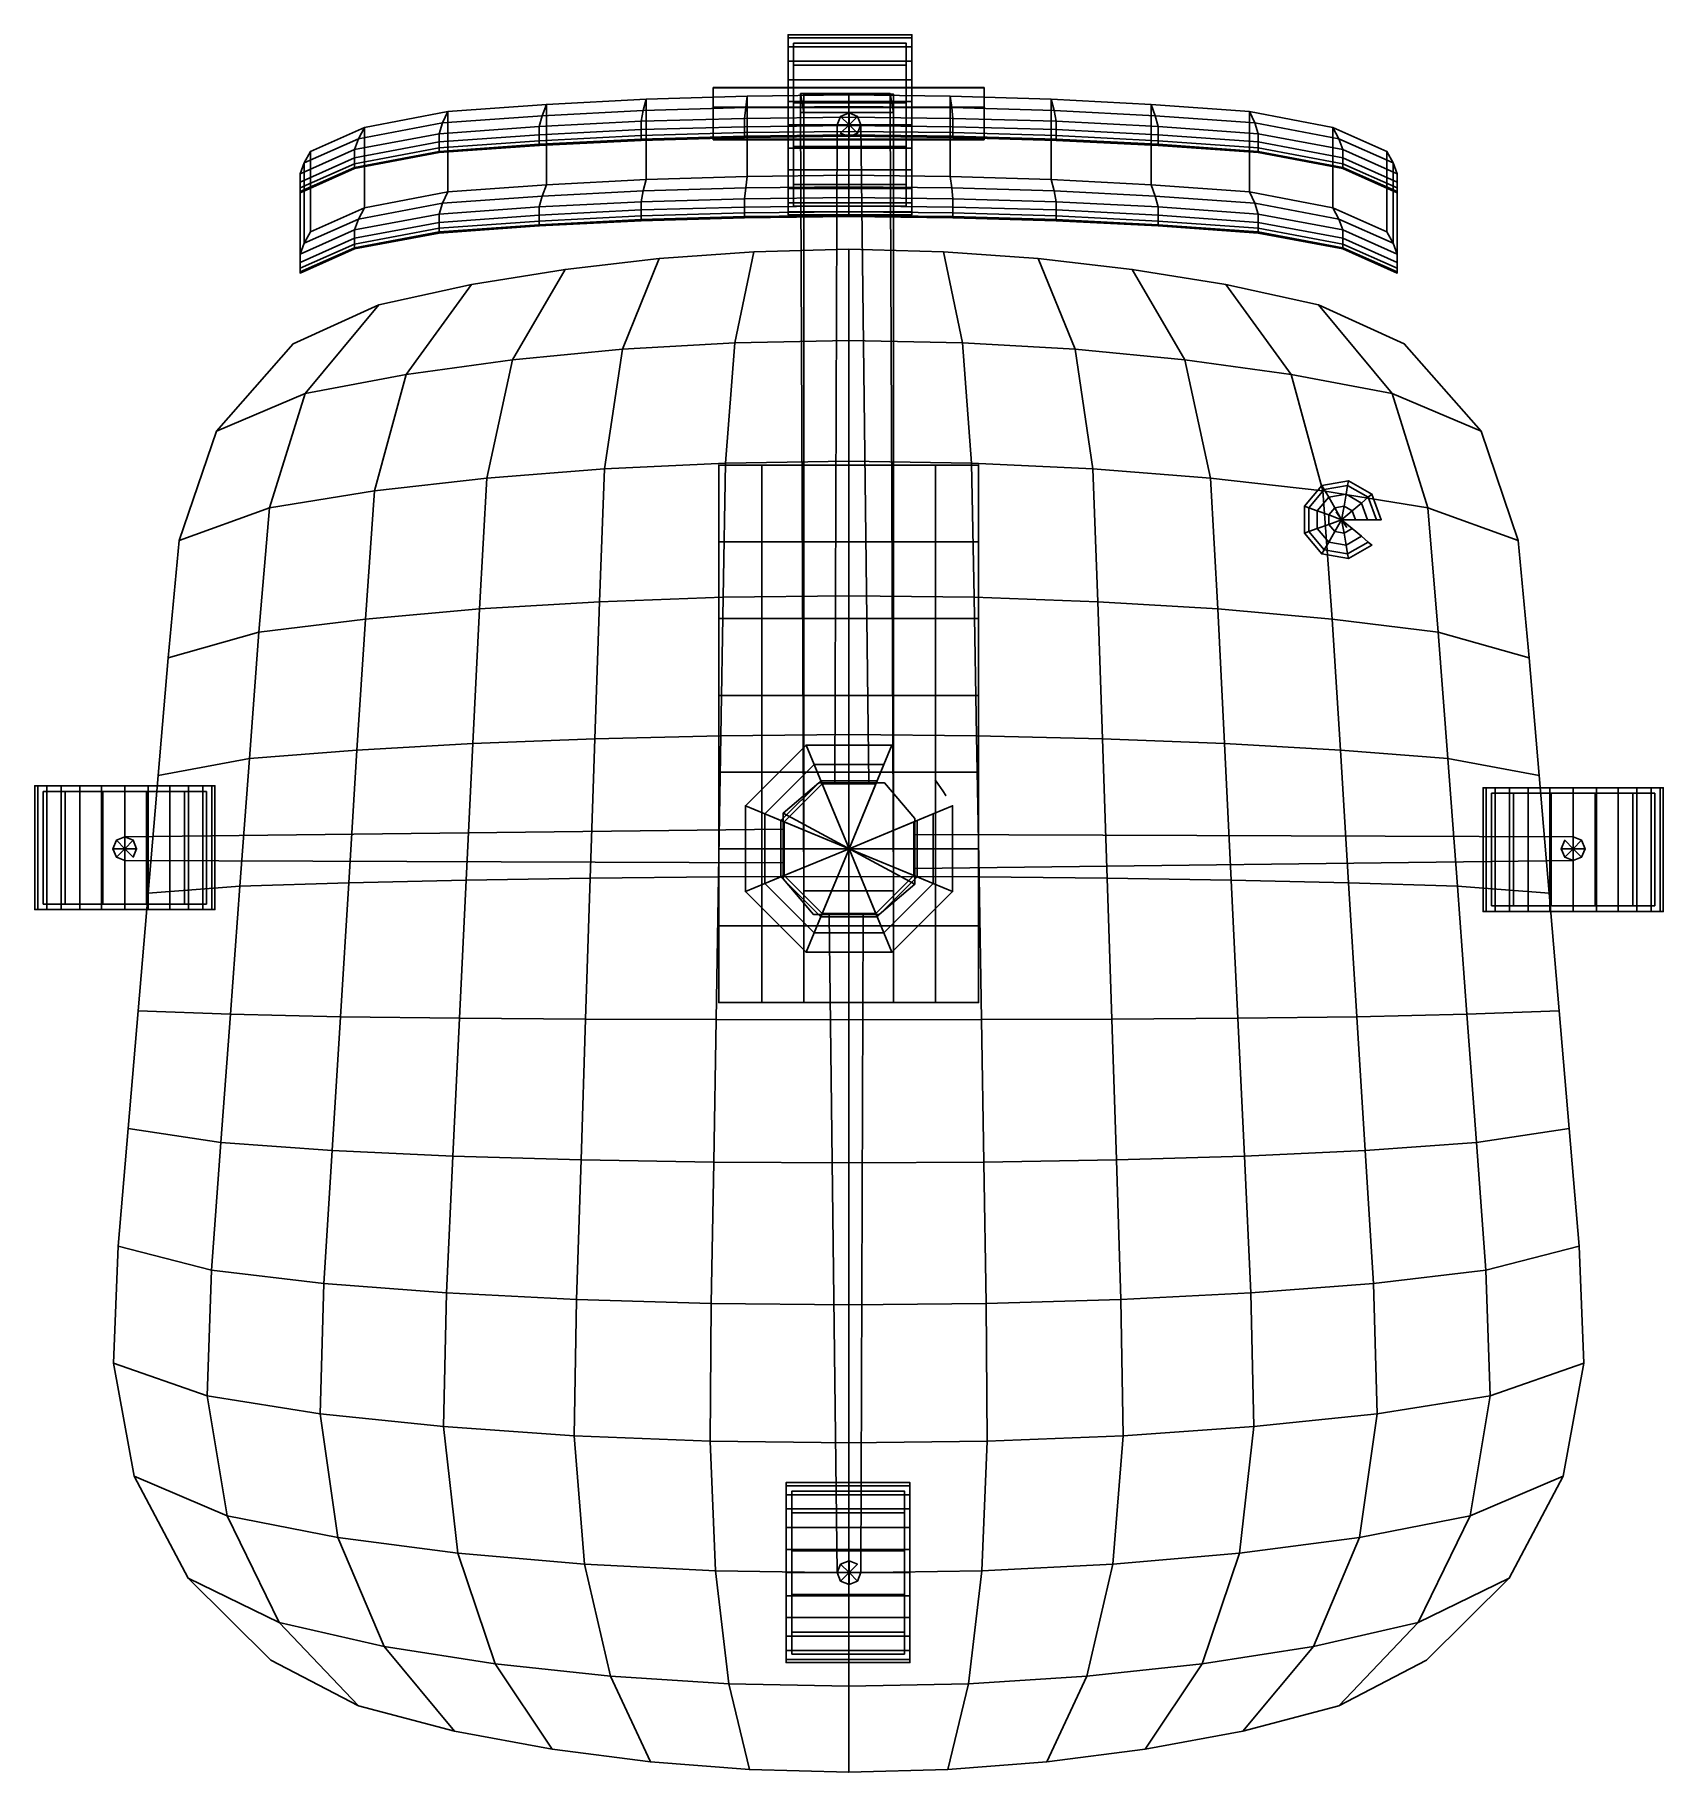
# Model space of a CAD drawing. Extents: x -2.7 to 17.5, y 1.2 to 22.8.
import ezdxf

# ---------------------------------------------------------------- set-up
doc = ezdxf.new("R2010")
doc.units = 0
doc.header["$MEASUREMENT"] = 0
for name, color, linetype in [('BACK', 7, 'CONTINUOUS'), ('BRACKET', 7, 'CONTINUOUS'), ('CUSHIONS', 1, 'CONTINUOUS'), ('LEG', 7, 'CONTINUOUS'), ('SIDES', 1, 'CONTINUOUS'), ('STEM', 7, 'CONTINUOUS'), ('WHEELCOV', 7, 'CONTINUOUS')]:
    doc.layers.add(name, color=color, linetype=linetype)

msp = doc.modelspace()

# ---------------------------------------------------------------- linework, layer by layer
at = {"layer": 'BACK'}
for points in [[(6.822, 21.823, 11.547), (6.822, 22.05, 11.547), (7.936, 22.05, 11.547), (7.936, 21.823, 11.547), (6.822, 21.823, 11.547)], [(9.063, 21.485, 11.041), (9.063, 21.488, 10.362), (5.695, 21.488, 10.362), (5.695, 21.485, 11.041)], [(9.063, 21.485, 11.041), (5.695, 21.485, 11.041)]]:
    msp.add_polyline3d(points, dxfattribs=at)
for points in [[(6.822, 21.823, -1.747), (7.936, 21.823, -1.747), (7.936, 21.823, -1.979), (6.822, 21.823, -1.979)], [(6.822, 12.139, -1.747), (7.936, 12.139, -1.747), (7.936, 12.139, -1.979), (6.822, 12.139, -1.979)]]:
    msp.add_polyline3d(points, close=True, dxfattribs=at)
for points in [[(6.781, 21.823, -1.747), (6.781, 22.056, -1.747), (6.781, 22.056, 11.547), (6.781, 21.823, 11.547)], [(7.895, 22.056, 11.547), (6.781, 22.056, 11.547), (6.781, 22.056, -1.747), (7.895, 22.056, -1.747)], [(6.822, 21.823, -1.979), (6.781, 22.056, -1.747), (7.895, 22.056, -1.747), (7.936, 21.823, -1.979)], [(6.822, 21.823, -1.747), (6.822, 21.823, -1.979), (6.781, 22.056, -1.747), (6.781, 21.823, -1.747)], [(7.895, 21.823, -1.747), (7.895, 22.056, -1.747), (6.781, 22.056, -1.747), (6.781, 21.823, -1.747)], [(7.895, 21.823, 11.547), (7.895, 22.056, 11.547), (6.781, 22.056, 11.547), (6.781, 21.823, 11.547)], [(7.895, 21.823, 11.547), (7.895, 21.823, -1.747), (7.895, 22.056, -1.747), (7.895, 22.056, 11.547)], [(7.936, 21.823, -1.979), (7.895, 22.056, -1.747), (7.936, 21.823, -1.747)], [(6.781, 21.823, 11.547), (7.895, 21.823, 11.547), (7.895, 21.823, -1.747), (6.781, 21.823, -1.747)], [(6.822, 12.139, -1.979), (6.822, 21.823, -1.979), (6.781, 21.823, -1.747), (6.822, 12.139, -1.747)], [(7.936, 12.139, -1.747), (7.895, 21.823, -1.747), (6.781, 21.823, -1.747), (6.822, 12.139, -1.747)], [(6.822, 12.139, -1.979), (7.936, 12.139, -1.979), (7.936, 21.823, -1.979), (6.822, 21.823, -1.979)], [(7.936, 12.139, -1.747), (7.936, 12.139, -1.979), (7.936, 21.823, -1.979), (7.895, 21.823, -1.747)]]:
    msp.add_3dface(points, dxfattribs=at)
at = {"layer": 'BRACKET'}
for points in [[(5.764, 10.749, -1.646), (5.764, 10.749, -1.873), (5.764, 17.436, -1.873), (5.764, 17.436, -1.646)], [(8.994, 10.749, -1.646), (8.994, 10.749, -1.873), (8.994, 17.436, -1.873), (8.994, 17.436, -1.646)]]:
    msp.add_3dface(points, dxfattribs=at)
at = {"layer": 'BRACKET', "color": 7}
for points in [[(5.764, 17.436, -1.646), (6.3, 17.436, -1.787), (6.3, 17.436, -2.014), (5.764, 17.436, -1.873)], [(6.3, 16.481, -2.014), (5.764, 16.481, -1.873), (5.764, 17.436, -1.873), (6.3, 17.436, -2.014)], [(6.3, 16.481, -1.787), (5.764, 16.481, -1.646), (5.764, 17.436, -1.646), (6.3, 17.436, -1.787)], [(6.822, 16.481, -2.198), (6.3, 16.481, -2.014), (6.3, 17.436, -2.014), (6.822, 17.436, -2.198)], [(6.3, 17.436, -1.787), (6.822, 17.436, -1.971), (6.822, 17.436, -2.198), (6.3, 17.436, -2.014)], [(6.822, 16.481, -1.971), (6.3, 16.481, -1.787), (6.3, 17.436, -1.787), (6.822, 17.436, -1.971)], [(7.379, 16.481, -2.212), (6.822, 16.481, -2.198), (6.822, 17.436, -2.198), (7.379, 17.436, -2.212)], [(6.822, 17.436, -1.971), (7.379, 17.436, -1.985), (7.379, 17.436, -2.212), (6.822, 17.436, -2.198)], [(7.379, 16.481, -1.985), (6.822, 16.481, -1.971), (6.822, 17.436, -1.971), (7.379, 17.436, -1.985)], [(7.936, 16.481, -2.198), (7.379, 16.481, -2.212), (7.379, 17.436, -2.212), (7.936, 17.436, -2.198)], [(7.379, 17.436, -1.985), (7.936, 17.436, -1.971), (7.936, 17.436, -2.198), (7.379, 17.436, -2.212)], [(7.936, 16.481, -1.971), (7.379, 16.481, -1.985), (7.379, 17.436, -1.985), (7.936, 17.436, -1.971)], [(8.458, 16.481, -2.014), (7.936, 16.481, -2.198), (7.936, 17.436, -2.198), (8.458, 17.436, -2.014)], [(7.936, 17.436, -1.971), (8.458, 17.436, -1.787), (8.458, 17.436, -2.014), (7.936, 17.436, -2.198)], [(8.458, 16.481, -1.787), (7.936, 16.481, -1.971), (7.936, 17.436, -1.971), (8.458, 17.436, -1.787)], [(8.458, 17.436, -1.787), (8.994, 17.436, -1.646), (8.994, 17.436, -1.873), (8.458, 17.436, -2.014)], [(8.994, 16.481, -1.873), (8.458, 16.481, -2.014), (8.458, 17.436, -2.014), (8.994, 17.436, -1.873)], [(8.994, 16.481, -1.646), (8.458, 16.481, -1.787), (8.458, 17.436, -1.787), (8.994, 17.436, -1.646)], [(6.3, 15.525, -2.014), (5.764, 15.525, -1.873), (5.764, 16.481, -1.873), (6.3, 16.481, -2.014)], [(6.3, 15.525, -1.787), (5.764, 15.525, -1.646), (5.764, 16.481, -1.646), (6.3, 16.481, -1.787)], [(6.822, 15.525, -2.198), (6.3, 15.525, -2.014), (6.3, 16.481, -2.014), (6.822, 16.481, -2.198)], [(6.822, 15.525, -1.971), (6.3, 15.525, -1.787), (6.3, 16.481, -1.787), (6.822, 16.481, -1.971)], [(7.379, 15.525, -2.212), (6.822, 15.525, -2.198), (6.822, 16.481, -2.198), (7.379, 16.481, -2.212)], [(7.379, 15.525, -1.985), (6.822, 15.525, -1.971), (6.822, 16.481, -1.971), (7.379, 16.481, -1.985)], [(7.936, 15.525, -2.198), (7.379, 15.525, -2.212), (7.379, 16.481, -2.212), (7.936, 16.481, -2.198)], [(7.936, 15.525, -1.971), (7.379, 15.525, -1.985), (7.379, 16.481, -1.985), (7.936, 16.481, -1.971)], [(8.458, 15.525, -2.014), (7.936, 15.525, -2.198), (7.936, 16.481, -2.198), (8.458, 16.481, -2.014)], [(8.458, 15.525, -1.787), (7.936, 15.525, -1.971), (7.936, 16.481, -1.971), (8.458, 16.481, -1.787)], [(8.994, 15.525, -1.873), (8.458, 15.525, -2.014), (8.458, 16.481, -2.014), (8.994, 16.481, -1.873)], [(8.994, 15.525, -1.646), (8.458, 15.525, -1.787), (8.458, 16.481, -1.787), (8.994, 16.481, -1.646)], [(6.3, 14.57, -2.014), (5.764, 14.57, -1.873), (5.764, 15.525, -1.873), (6.3, 15.525, -2.014)], [(6.3, 14.57, -1.787), (5.764, 14.57, -1.646), (5.764, 15.525, -1.646), (6.3, 15.525, -1.787)], [(6.822, 14.57, -2.198), (6.3, 14.57, -2.014), (6.3, 15.525, -2.014), (6.822, 15.525, -2.198)], [(6.822, 14.57, -1.971), (6.3, 14.57, -1.787), (6.3, 15.525, -1.787), (6.822, 15.525, -1.971)], [(7.379, 14.57, -2.212), (6.822, 14.57, -2.198), (6.822, 15.525, -2.198), (7.379, 15.525, -2.212)], [(7.379, 14.57, -1.985), (6.822, 14.57, -1.971), (6.822, 15.525, -1.971), (7.379, 15.525, -1.985)], [(7.936, 14.57, -2.198), (7.379, 14.57, -2.212), (7.379, 15.525, -2.212), (7.936, 15.525, -2.198)], [(7.936, 14.57, -1.971), (7.379, 14.57, -1.985), (7.379, 15.525, -1.985), (7.936, 15.525, -1.971)], [(8.458, 14.57, -2.014), (7.936, 14.57, -2.198), (7.936, 15.525, -2.198), (8.458, 15.525, -2.014)], [(8.458, 14.57, -1.787), (7.936, 14.57, -1.971), (7.936, 15.525, -1.971), (8.458, 15.525, -1.787)], [(8.994, 14.57, -1.873), (8.458, 14.57, -2.014), (8.458, 15.525, -2.014), (8.994, 15.525, -1.873)], [(8.994, 14.57, -1.646), (8.458, 14.57, -1.787), (8.458, 15.525, -1.787), (8.994, 15.525, -1.646)], [(6.3, 13.615, -2.014), (5.764, 13.615, -1.873), (5.764, 14.57, -1.873), (6.3, 14.57, -2.014)], [(6.3, 13.615, -1.787), (5.764, 13.615, -1.646), (5.764, 14.57, -1.646), (6.3, 14.57, -1.787)], [(6.822, 13.615, -2.198), (6.3, 13.615, -2.014), (6.3, 14.57, -2.014), (6.822, 14.57, -2.198)], [(6.822, 13.615, -1.971), (6.3, 13.615, -1.787), (6.3, 14.57, -1.787), (6.822, 14.57, -1.971)], [(7.379, 13.615, -2.212), (6.822, 13.615, -2.198), (6.822, 14.57, -2.198), (7.379, 14.57, -2.212)], [(7.379, 13.615, -1.985), (6.822, 13.615, -1.971), (6.822, 14.57, -1.971), (7.379, 14.57, -1.985)], [(7.936, 13.615, -2.198), (7.379, 13.615, -2.212), (7.379, 14.57, -2.212), (7.936, 14.57, -2.198)], [(7.936, 13.615, -1.971), (7.379, 13.615, -1.985), (7.379, 14.57, -1.985), (7.936, 14.57, -1.971)], [(8.458, 13.615, -2.014), (7.936, 13.615, -2.198), (7.936, 14.57, -2.198), (8.458, 14.57, -2.014)], [(8.458, 13.615, -1.787), (7.936, 13.615, -1.971), (7.936, 14.57, -1.971), (8.458, 14.57, -1.787)], [(8.994, 13.615, -1.873), (8.458, 13.615, -2.014), (8.458, 14.57, -2.014), (8.994, 14.57, -1.873)], [(8.994, 13.615, -1.646), (8.458, 13.615, -1.787), (8.458, 14.57, -1.787), (8.994, 14.57, -1.646)], [(6.3, 12.66, -2.014), (5.764, 12.66, -1.873), (5.764, 13.615, -1.873), (6.3, 13.615, -2.014)], [(6.3, 12.66, -1.787), (5.764, 12.66, -1.646), (5.764, 13.615, -1.646), (6.3, 13.615, -1.787)], [(6.822, 12.66, -2.198), (6.3, 12.66, -2.014), (6.3, 13.615, -2.014), (6.822, 13.615, -2.198)], [(6.822, 12.66, -1.971), (6.3, 12.66, -1.787), (6.3, 13.615, -1.787), (6.822, 13.615, -1.971)], [(7.379, 12.66, -2.212), (6.822, 12.66, -2.198), (6.822, 13.615, -2.198), (7.379, 13.615, -2.212)], [(7.379, 12.66, -1.985), (6.822, 12.66, -1.971), (6.822, 13.615, -1.971), (7.379, 13.615, -1.985)], [(7.936, 12.66, -2.198), (7.379, 12.66, -2.212), (7.379, 13.615, -2.212), (7.936, 13.615, -2.198)], [(7.936, 12.66, -1.971), (7.379, 12.66, -1.985), (7.379, 13.615, -1.985), (7.936, 13.615, -1.971)], [(8.458, 12.66, -2.014), (7.936, 12.66, -2.198), (7.936, 13.615, -2.198), (8.458, 13.615, -2.014)], [(8.458, 12.66, -1.787), (7.936, 12.66, -1.971), (7.936, 13.615, -1.971), (8.458, 13.615, -1.787)], [(8.994, 12.66, -1.873), (8.458, 12.66, -2.014), (8.458, 13.615, -2.014), (8.994, 13.615, -1.873)], [(8.994, 12.66, -1.646), (8.458, 12.66, -1.787), (8.458, 13.615, -1.787), (8.994, 13.615, -1.646)], [(6.3, 11.705, -2.014), (5.764, 11.705, -1.873), (5.764, 12.66, -1.873), (6.3, 12.66, -2.014)], [(6.3, 11.705, -1.787), (5.764, 11.705, -1.646), (5.764, 12.66, -1.646), (6.3, 12.66, -1.787)], [(6.822, 11.705, -2.198), (6.3, 11.705, -2.014), (6.3, 12.66, -2.014), (6.822, 12.66, -2.198)], [(6.822, 11.705, -1.971), (6.3, 11.705, -1.787), (6.3, 12.66, -1.787), (6.822, 12.66, -1.971)], [(7.379, 11.705, -2.212), (6.822, 11.705, -2.198), (6.822, 12.66, -2.198), (7.379, 12.66, -2.212)], [(7.379, 11.705, -1.985), (6.822, 11.705, -1.971), (6.822, 12.66, -1.971), (7.379, 12.66, -1.985)], [(7.936, 11.705, -2.198), (7.379, 11.705, -2.212), (7.379, 12.66, -2.212), (7.936, 12.66, -2.198)], [(7.936, 11.705, -1.971), (7.379, 11.705, -1.985), (7.379, 12.66, -1.985), (7.936, 12.66, -1.971)], [(8.458, 11.705, -2.014), (7.936, 11.705, -2.198), (7.936, 12.66, -2.198), (8.458, 12.66, -2.014)], [(8.458, 11.705, -1.787), (7.936, 11.705, -1.971), (7.936, 12.66, -1.971), (8.458, 12.66, -1.787)], [(8.994, 11.705, -1.873), (8.458, 11.705, -2.014), (8.458, 12.66, -2.014), (8.994, 12.66, -1.873)], [(8.994, 11.705, -1.646), (8.458, 11.705, -1.787), (8.458, 12.66, -1.787), (8.994, 12.66, -1.646)], [(6.3, 10.749, -2.014), (5.764, 10.749, -1.873), (5.764, 11.705, -1.873), (6.3, 11.705, -2.014)], [(6.3, 10.749, -1.787), (5.764, 10.749, -1.646), (5.764, 11.705, -1.646), (6.3, 11.705, -1.787)], [(6.822, 10.749, -2.198), (6.3, 10.749, -2.014), (6.3, 11.705, -2.014), (6.822, 11.705, -2.198)], [(6.822, 10.749, -1.971), (6.3, 10.749, -1.787), (6.3, 11.705, -1.787), (6.822, 11.705, -1.971)], [(7.379, 10.749, -2.212), (6.822, 10.749, -2.198), (6.822, 11.705, -2.198), (7.379, 11.705, -2.212)], [(7.379, 10.749, -1.985), (6.822, 10.749, -1.971), (6.822, 11.705, -1.971), (7.379, 11.705, -1.985)], [(7.936, 10.749, -2.198), (7.379, 10.749, -2.212), (7.379, 11.705, -2.212), (7.936, 11.705, -2.198)], [(7.936, 10.749, -1.971), (7.379, 10.749, -1.985), (7.379, 11.705, -1.985), (7.936, 11.705, -1.971)], [(8.458, 10.749, -2.014), (7.936, 10.749, -2.198), (7.936, 11.705, -2.198), (8.458, 11.705, -2.014)], [(8.458, 10.749, -1.787), (7.936, 10.749, -1.971), (7.936, 11.705, -1.971), (8.458, 11.705, -1.787)], [(8.994, 10.749, -1.873), (8.458, 10.749, -2.014), (8.458, 11.705, -2.014), (8.994, 11.705, -1.873)], [(8.994, 10.749, -1.646), (8.458, 10.749, -1.787), (8.458, 11.705, -1.787), (8.994, 11.705, -1.646)], [(5.764, 10.749, -1.646), (6.3, 10.749, -1.787), (6.3, 10.749, -2.014), (5.764, 10.749, -1.873)], [(6.3, 10.749, -1.787), (6.822, 10.749, -1.971), (6.822, 10.749, -2.198), (6.3, 10.749, -2.014)], [(6.822, 10.749, -1.971), (7.379, 10.749, -1.985), (7.379, 10.749, -2.212), (6.822, 10.749, -2.198)], [(7.379, 10.749, -1.985), (7.936, 10.749, -1.971), (7.936, 10.749, -2.198), (7.379, 10.749, -2.212)], [(7.936, 10.749, -1.971), (8.458, 10.749, -1.787), (8.458, 10.749, -2.014), (7.936, 10.749, -2.198)], [(8.458, 10.749, -1.787), (8.994, 10.749, -1.646), (8.994, 10.749, -1.873), (8.458, 10.749, -2.014)]]:
    msp.add_3dface(points, dxfattribs=at)
at = {"layer": 'LEG'}
for p, q in [((7.383, 21.669, -16.954), (7.383, 21.669, -17.454)), ((-1.623, 12.663, -16.954), (-1.623, 12.663, -17.454)), ((16.389, 12.663, -16.954), (16.389, 12.663, -17.454)), ((7.383, 3.657, -16.954), (7.383, 3.657, -17.454))]:
    msp.add_line(p, q, dxfattribs=at)
for points in [[(7.383, 21.669, -16.954), (7.235, 21.669, -16.954), (7.235, 21.669, -17.454), (7.383, 21.669, -17.454)], [(7.383, 21.669, -15.98), (7.235, 21.669, -15.98), (7.235, 21.669, -16.954)], [(7.007, 13.481, -17.04), (7.007, 13.481, -15.403), (7.826, 13.481, -15.403), (7.826, 13.481, -17.04), (7.007, 13.481, -17.04)], [(6.565, 12.287, -17.04), (6.565, 12.287, -15.403), (6.565, 13.106, -15.403), (6.565, 13.106, -17.04), (6.565, 12.287, -17.04)], [(8.201, 13.039, -17.04), (8.201, 13.039, -15.403), (8.201, 12.22, -15.403), (8.201, 12.22, -17.04), (8.201, 13.039, -17.04)], [(16.389, 12.663, -16.954), (16.389, 12.81, -16.954), (16.389, 12.81, -17.454), (16.389, 12.663, -17.454)], [(16.389, 12.663, -15.98), (16.389, 12.81, -15.98), (16.389, 12.81, -16.954)], [(-1.623, 12.663, -16.954), (-1.623, 12.515, -16.954), (-1.623, 12.515, -17.454), (-1.623, 12.663, -17.454)], [(-1.623, 12.663, -15.98), (-1.623, 12.515, -15.98), (-1.623, 12.515, -16.954)], [(7.759, 11.845, -17.04), (7.759, 11.845, -15.403), (6.94, 11.845, -15.403), (6.94, 11.845, -17.04), (7.759, 11.845, -17.04)], [(7.383, 3.657, -16.954), (7.531, 3.657, -16.954), (7.531, 3.657, -17.454), (7.383, 3.657, -17.454)], [(7.383, 3.657, -15.98), (7.531, 3.657, -15.98), (7.531, 3.657, -16.954)]]:
    msp.add_polyline3d(points, dxfattribs=at)
for points in [[(7.205, 13.481, -15.526), (7.205, 13.481, -16.917), (7.235, 21.669, -16.954), (7.235, 21.669, -15.98)], [(7.205, 13.481, -15.526), (7.628, 13.481, -15.526), (7.531, 21.669, -15.98), (7.235, 21.669, -15.98)], [(7.205, 13.481, -16.917), (7.628, 13.481, -16.917), (7.531, 21.669, -16.954), (7.235, 21.669, -16.954)], [(7.531, 21.669, -15.98), (7.628, 13.481, -15.526), (7.628, 13.481, -16.917), (7.531, 21.669, -16.954)], [(7.007, 13.481, -15.403), (6.565, 13.106, -15.403), (6.565, 13.106, -17.04), (7.007, 13.481, -17.04)], [(7.007, 13.481, -15.403), (7.826, 13.481, -15.403), (7.826, 13.481, -17.04), (7.007, 13.481, -17.04)], [(8.201, 13.039, -15.403), (7.826, 13.481, -15.403), (7.826, 13.481, -17.04), (8.201, 13.039, -17.04)], [(6.565, 12.287, -15.403), (6.565, 13.106, -15.403), (6.565, 13.106, -17.04), (6.565, 12.287, -17.04)], [(8.201, 13.039, -15.403), (8.201, 12.22, -15.403), (8.201, 12.22, -17.04), (8.201, 13.039, -17.04)], [(6.565, 12.485, -15.526), (6.565, 12.907, -15.526), (-1.623, 12.81, -15.98), (-1.623, 12.515, -15.98)], [(-1.623, 12.81, -15.98), (6.565, 12.907, -15.526), (6.565, 12.907, -16.917), (-1.623, 12.81, -16.954)], [(6.565, 12.485, -16.917), (6.565, 12.907, -16.917), (-1.623, 12.81, -16.954), (-1.623, 12.515, -16.954)], [(8.201, 12.84, -15.526), (8.201, 12.84, -16.917), (16.389, 12.81, -16.954), (16.389, 12.81, -15.98)], [(8.201, 12.84, -15.526), (8.201, 12.418, -15.526), (16.389, 12.515, -15.98), (16.389, 12.81, -15.98)], [(8.201, 12.84, -16.917), (8.201, 12.418, -16.917), (16.389, 12.515, -16.954), (16.389, 12.81, -16.954)], [(6.565, 12.485, -15.526), (6.565, 12.485, -16.917), (-1.623, 12.515, -16.954), (-1.623, 12.515, -15.98)], [(16.389, 12.515, -15.98), (8.201, 12.418, -15.526), (8.201, 12.418, -16.917), (16.389, 12.515, -16.954)], [(6.565, 12.287, -15.403), (6.94, 11.845, -15.403), (6.94, 11.845, -17.04), (6.565, 12.287, -17.04)], [(7.759, 11.845, -15.403), (8.201, 12.22, -15.403), (8.201, 12.22, -17.04), (7.759, 11.845, -17.04)], [(7.759, 11.845, -15.403), (6.94, 11.845, -15.403), (6.94, 11.845, -17.04), (7.759, 11.845, -17.04)], [(7.56, 11.845, -16.917), (7.138, 11.845, -16.917), (7.235, 3.657, -16.954), (7.531, 3.657, -16.954)], [(7.235, 3.657, -15.98), (7.138, 11.845, -15.526), (7.138, 11.845, -16.917), (7.235, 3.657, -16.954)], [(7.56, 11.845, -15.526), (7.138, 11.845, -15.526), (7.235, 3.657, -15.98), (7.531, 3.657, -15.98)], [(7.56, 11.845, -15.526), (7.56, 11.845, -16.917), (7.531, 3.657, -16.954), (7.531, 3.657, -15.98)]]:
    msp.add_3dface(points, dxfattribs=at)
at = {"layer": 'SIDES'}
for p, q in [((3.619, 20.923, 5.432), (4.861, 20.988, 5.213)), ((4.861, 20.988, 15.511), (3.619, 20.923, 15.292)), ((4.861, 20.988, 5.213), (6.117, 21.025, 5.088)), ((6.117, 21.025, 15.636), (4.861, 20.988, 15.511)), ((6.117, 21.025, 5.088), (7.379, 21.04, 5.04)), ((7.379, 21.04, 15.684), (6.117, 21.025, 15.636)), ((7.379, 21.04, 5.04), (8.641, 21.025, 5.088)), ((8.641, 21.025, 15.636), (7.379, 21.04, 15.684)), ((8.641, 21.025, 5.088), (9.897, 20.988, 5.213)), ((9.897, 20.988, 15.511), (8.641, 21.025, 15.636)), ((9.897, 20.988, 5.213), (11.139, 20.923, 5.432)), ((11.139, 20.923, 15.292), (9.897, 20.988, 15.511)), ((2.395, 20.835, 14.995), (1.356, 20.637, 14.328)), ((1.356, 20.637, 6.395), (2.395, 20.835, 5.729)), ((2.395, 20.835, 5.729), (3.619, 20.923, 5.432)), ((3.619, 20.923, 15.292), (2.395, 20.835, 14.995)), ((11.139, 20.923, 5.432), (12.363, 20.835, 5.729)), ((12.363, 20.835, 14.995), (11.139, 20.923, 15.292)), ((12.363, 20.835, 5.729), (13.402, 20.637, 6.395)), ((13.402, 20.637, 14.328), (12.363, 20.835, 14.995)), ((1.356, 20.637, 14.328), (0.685, 20.336, 13.318)), ((0.685, 20.336, 7.406), (1.356, 20.637, 6.395)), ((13.402, 20.637, 6.395), (14.073, 20.336, 7.406)), ((14.073, 20.336, 13.318), (13.402, 20.637, 14.328)), ((0.685, 20.336, 13.318), (0.608, 20.195, 12.84)), ((0.608, 20.195, 7.884), (0.685, 20.336, 7.406)), ((14.073, 20.336, 7.406), (14.073, 20.336, 7.406)), ((14.073, 20.336, 7.406), (14.15, 20.195, 7.884)), ((14.15, 20.195, 12.84), (14.073, 20.336, 13.318)), ((0.608, 20.195, 12.84), (0.556, 20.06, 12.359)), ((0.556, 20.06, 8.365), (0.608, 20.195, 7.884)), ((6.2, 20.09, -0.047), (7.379, 20.12, -0.043)), ((7.379, 20.12, -0.043), (8.558, 20.09, -0.047)), ((14.15, 20.195, 7.884), (14.202, 20.06, 8.365)), ((14.202, 20.06, 12.359), (14.15, 20.195, 12.84)), ((0.556, 20.06, 12.359), (0.556, 19.957, 11.866)), ((0.556, 19.957, 8.858), (0.556, 20.06, 8.365)), ((0.556, 19.957, 11.866), (0.556, 19.883, 11.367)), ((0.556, 19.883, 9.356), (0.556, 19.957, 8.858)), ((3.852, 19.87, -0.082), (5.023, 20.007, -0.06)), ((5.023, 20.007, -0.06), (6.2, 20.09, -0.047)), ((8.558, 20.09, -0.047), (9.734, 20.007, -0.06)), ((9.734, 20.007, -0.06), (10.906, 19.87, -0.082)), ((14.202, 20.06, 8.365), (14.202, 19.957, 8.858)), ((14.202, 19.957, 11.866), (14.202, 20.06, 12.359)), ((14.202, 19.957, 8.858), (14.202, 19.883, 9.356)), ((14.202, 19.883, 11.367), (14.202, 19.957, 11.866)), ((0.556, 19.883, 11.367), (0.556, 19.839, 10.866)), ((0.556, 19.839, 9.858), (0.556, 19.883, 9.356)), ((0.556, 19.839, 10.866), (0.556, 19.823, 10.362)), ((0.556, 19.823, 10.362), (0.556, 19.839, 9.858)), ((1.537, 19.43, -0.15), (2.688, 19.681, -0.111)), ((2.688, 19.681, -0.111), (3.852, 19.87, -0.082)), ((10.906, 19.87, -0.082), (12.069, 19.681, -0.111)), ((12.069, 19.681, -0.111), (13.221, 19.43, -0.15)), ((14.202, 19.883, 9.356), (14.202, 19.839, 9.858)), ((14.202, 19.839, 10.866), (14.202, 19.883, 11.367)), ((14.202, 19.839, 9.858), (14.202, 19.823, 10.362)), ((14.202, 19.823, 10.362), (14.202, 19.839, 10.866)), ((0.469, 18.943, -0.226), (1.537, 19.43, -0.15)), ((13.221, 19.43, -0.15), (14.289, 18.943, -0.226)), ((-0.485, 17.858, -0.395), (0.469, 18.943, -0.226)), ((14.289, 18.943, -0.226), (15.243, 17.858, -0.395)), ((-0.949, 16.497, -0.608), (-0.485, 17.858, -0.395)), ((15.243, 17.858, -0.395), (15.707, 16.497, -0.608)), ((-1.085, 15.036, -0.621), (-0.949, 16.497, -0.608)), ((15.707, 16.497, -0.608), (15.843, 15.036, -0.621)), ((-1.209, 13.572, -0.621), (-1.085, 15.036, -0.621)), ((15.843, 15.036, -0.621), (15.967, 13.572, -0.621)), ((-1.334, 12.108, -0.621), (-1.209, 13.572, -0.621)), ((15.967, 13.572, -0.621), (16.092, 12.108, -0.621)), ((-1.458, 10.644, -0.621), (-1.334, 12.108, -0.621)), ((16.092, 12.108, -0.621), (16.216, 10.644, -0.621)), ((-1.582, 9.18, -0.621), (-1.458, 10.644, -0.621)), ((16.216, 10.644, -0.621), (16.34, 9.18, -0.621)), ((-1.707, 7.717, -0.621), (-1.582, 9.18, -0.621)), ((16.34, 9.18, -0.621), (16.465, 7.717, -0.621)), ((-1.764, 6.262, -0.723), (-1.707, 7.717, -0.621)), ((16.465, 7.717, -0.621), (16.522, 6.262, -0.723)), ((-1.506, 4.856, -1.006), (-1.764, 6.262, -0.723)), ((16.522, 6.262, -0.723), (16.264, 4.856, -1.006)), ((-0.834, 3.587, -1.261), (-1.506, 4.856, -1.006)), ((16.264, 4.856, -1.006), (15.592, 3.587, -1.261)), ((0.194, 2.567, -1.466), (-0.834, 3.587, -1.261)), ((15.592, 3.587, -1.261), (14.564, 2.567, -1.466)), ((1.283, 1.997, -1.581), (0.194, 2.567, -1.466)), ((14.564, 2.567, -1.466), (13.475, 1.997, -1.581)), ((2.476, 1.684, -1.643), (1.283, 1.997, -1.581)), ((13.475, 1.997, -1.581), (12.282, 1.684, -1.643)), ((3.69, 1.461, -1.688), (2.476, 1.684, -1.643)), ((12.282, 1.684, -1.643), (11.068, 1.461, -1.688)), ((4.914, 1.301, -1.72), (3.69, 1.461, -1.688)), ((6.145, 1.205, -1.74), (4.914, 1.301, -1.72)), ((9.844, 1.301, -1.72), (8.613, 1.205, -1.74)), ((11.068, 1.461, -1.688), (9.844, 1.301, -1.72)), ((7.379, 1.173, -1.746), (6.145, 1.205, -1.74)), ((8.613, 1.205, -1.74), (7.379, 1.173, -1.746))]:
    msp.add_line(p, q, dxfattribs=at)
msp.add_polyline3d([(1.356, 20.637, 14.328), (2.395, 20.835, 14.995), (3.619, 20.923, 15.292), (4.861, 20.988, 15.511), (6.117, 21.025, 15.636), (7.379, 21.04, 15.684), (8.641, 21.025, 15.636), (9.897, 20.988, 15.511), (11.139, 20.923, 15.292), (12.363, 20.835, 14.995), (13.402, 20.637, 14.328), (14.073, 20.336, 13.318), (14.15, 20.195, 12.84), (14.202, 20.06, 12.359), (14.202, 19.957, 11.866), (14.202, 19.883, 11.367), (14.202, 19.839, 10.866), (14.202, 19.823, 10.362), (14.202, 19.839, 9.858), (14.202, 19.883, 9.356), (14.202, 19.957, 8.858), (14.202, 20.06, 8.365), (14.15, 20.195, 7.884), (14.073, 20.336, 7.406), (13.402, 20.637, 6.395), (12.363, 20.835, 5.729), (11.139, 20.923, 5.432), (9.897, 20.988, 5.213), (8.641, 21.025, 5.088), (7.379, 21.04, 5.04), (6.117, 21.025, 5.088), (4.861, 20.988, 5.213), (3.619, 20.923, 5.432), (2.395, 20.835, 5.729), (1.356, 20.637, 6.395), (0.685, 20.336, 7.406), (0.608, 20.195, 7.884), (0.556, 20.06, 8.365), (0.556, 19.957, 8.858), (0.556, 19.883, 9.356), (0.556, 19.839, 9.858), (0.556, 19.823, 10.362), (0.556, 19.839, 10.866), (0.556, 19.883, 11.367), (0.556, 19.957, 11.866), (0.556, 20.06, 12.359), (0.608, 20.195, 12.84), (0.685, 20.336, 13.318), (1.356, 20.637, 14.328)], dxfattribs=at)
for points in [[(2.395, 21.835, 14.995), (1.356, 21.637, 14.328), (1.356, 20.637, 14.328), (2.395, 20.835, 14.995)], [(1.356, 20.637, 6.395), (1.356, 21.637, 6.395), (2.395, 21.835, 5.729), (2.395, 20.835, 5.729)], [(3.619, 21.923, 15.292), (2.395, 21.835, 14.995), (2.395, 20.835, 14.995), (3.619, 20.923, 15.292)], [(2.395, 20.835, 5.729), (2.395, 21.835, 5.729), (3.619, 21.923, 5.432), (3.619, 20.923, 5.432)], [(4.861, 21.988, 15.511), (3.619, 21.923, 15.292), (3.619, 20.923, 15.292), (4.861, 20.988, 15.511)], [(3.619, 20.923, 5.432), (3.619, 21.923, 5.432), (4.861, 21.988, 5.213), (4.861, 20.988, 5.213)], [(6.117, 21.025, 15.636), (6.117, 22.025, 15.636), (4.861, 21.988, 15.511), (4.861, 20.988, 15.511)], [(4.861, 20.988, 5.213), (4.861, 21.988, 5.213), (6.117, 22.025, 5.088), (6.117, 21.025, 5.088)], [(7.379, 21.04, 15.684), (7.379, 22.04, 15.684), (6.117, 22.025, 15.636), (6.117, 21.025, 15.636)], [(6.117, 22.025, 5.088), (6.117, 21.025, 5.088), (7.379, 21.04, 5.04), (7.379, 22.04, 5.04)], [(7.379, 21.04, 15.684), (7.379, 22.04, 15.684), (8.641, 22.025, 15.636), (8.641, 21.025, 15.636)], [(8.641, 22.025, 5.088), (8.641, 21.025, 5.088), (7.379, 21.04, 5.04), (7.379, 22.04, 5.04)], [(8.641, 21.025, 15.636), (8.641, 22.025, 15.636), (9.897, 21.988, 15.511), (9.897, 20.988, 15.511)], [(9.897, 20.988, 5.213), (9.897, 21.988, 5.213), (8.641, 22.025, 5.088), (8.641, 21.025, 5.088)], [(9.897, 21.988, 15.511), (11.139, 21.923, 15.292), (11.139, 20.923, 15.292), (9.897, 20.988, 15.511)], [(11.139, 20.923, 5.432), (11.139, 21.923, 5.432), (9.897, 21.988, 5.213), (9.897, 20.988, 5.213)], [(11.139, 21.923, 15.292), (12.363, 21.835, 14.995), (12.363, 20.835, 14.995), (11.139, 20.923, 15.292)], [(12.363, 20.835, 5.729), (12.363, 21.835, 5.729), (11.139, 21.923, 5.432), (11.139, 20.923, 5.432)], [(12.363, 21.835, 14.995), (13.402, 21.637, 14.328), (13.402, 20.637, 14.328), (12.363, 20.835, 14.995)], [(13.402, 20.637, 6.395), (13.402, 21.637, 6.395), (12.363, 21.835, 5.729), (12.363, 20.835, 5.729)], [(1.356, 21.637, 14.328), (0.685, 21.336, 13.318), (0.685, 20.336, 13.318), (1.356, 20.637, 14.328)], [(0.685, 20.336, 7.406), (0.685, 21.336, 7.406), (1.356, 21.637, 6.395), (1.356, 20.637, 6.395)], [(13.402, 21.637, 14.328), (14.073, 21.336, 13.318), (14.073, 20.336, 13.318), (13.402, 20.637, 14.328)], [(14.073, 20.336, 7.406), (14.073, 21.336, 7.406), (13.402, 21.637, 6.395), (13.402, 20.637, 6.395)], [(0.608, 21.195, 12.84), (0.556, 21.06, 12.359), (0.556, 20.06, 12.359), (0.608, 20.195, 12.84)], [(0.556, 21.06, 8.365), (0.608, 21.195, 7.884), (0.608, 20.195, 7.884), (0.556, 20.06, 8.365)], [(0.685, 21.336, 13.318), (0.608, 21.195, 12.84), (0.608, 20.195, 12.84), (0.685, 20.336, 13.318)], [(0.608, 21.195, 7.884), (0.685, 21.336, 7.406), (0.685, 20.336, 7.406), (0.608, 20.195, 7.884)], [(14.073, 21.336, 13.318), (14.15, 21.195, 12.84), (14.15, 20.195, 12.84), (14.073, 20.336, 13.318)], [(14.15, 21.195, 12.84), (14.202, 21.06, 12.359), (14.202, 20.06, 12.359), (14.15, 20.195, 12.84)], [(14.202, 21.06, 8.365), (14.15, 21.195, 7.884), (14.15, 20.195, 7.884), (14.202, 20.06, 8.365)], [(0.556, 21.06, 12.359), (0.556, 20.957, 11.866), (0.556, 19.957, 11.866), (0.556, 20.06, 12.359)], [(0.556, 20.957, 8.858), (0.556, 21.06, 8.365), (0.556, 20.06, 8.365), (0.556, 19.957, 8.858)], [(14.202, 21.06, 12.359), (14.202, 20.957, 11.866), (14.202, 19.957, 11.866), (14.202, 20.06, 12.359)], [(14.202, 20.957, 8.858), (14.202, 21.06, 8.365), (14.202, 20.06, 8.365), (14.202, 19.957, 8.858)], [(0.556, 20.957, 11.866), (0.556, 20.883, 11.367), (0.556, 19.883, 11.367), (0.556, 19.957, 11.866)], [(0.556, 20.883, 9.356), (0.556, 20.957, 8.858), (0.556, 19.957, 8.858), (0.556, 19.883, 9.356)], [(0.556, 20.883, 11.367), (0.556, 20.839, 10.866), (0.556, 19.839, 10.866), (0.556, 19.883, 11.367)], [(0.556, 20.839, 9.858), (0.556, 20.883, 9.356), (0.556, 19.883, 9.356), (0.556, 19.839, 9.858)], [(0.556, 20.839, 10.866), (0.556, 20.823, 10.362), (0.556, 19.823, 10.362), (0.556, 19.839, 10.866)], [(0.556, 20.823, 10.362), (0.556, 20.839, 9.858), (0.556, 19.839, 9.858), (0.556, 19.823, 10.362)], [(0.556, 20.823, 10.362), (0.556, 20.839, 9.858), (0.556, 19.839, 9.858), (0.556, 19.823, 10.362)], [(14.202, 20.957, 11.866), (14.202, 20.883, 11.367), (14.202, 19.883, 11.367), (14.202, 19.957, 11.866)], [(14.202, 20.883, 9.356), (14.202, 20.957, 8.858), (14.202, 19.957, 8.858), (14.202, 19.883, 9.356)], [(14.202, 20.883, 11.367), (14.202, 20.839, 10.866), (14.202, 19.839, 10.866), (14.202, 19.883, 11.367)], [(14.202, 20.839, 9.858), (14.202, 20.883, 9.356), (14.202, 19.883, 9.356), (14.202, 19.839, 9.858)], [(14.202, 20.839, 10.866), (14.202, 20.823, 10.362), (14.202, 19.823, 10.362), (14.202, 19.839, 10.866)], [(14.202, 20.823, 10.362), (14.202, 20.839, 9.858), (14.202, 19.839, 9.858), (14.202, 19.823, 10.362)]]:
    msp.add_3dface(points, dxfattribs=at)
at = {"layer": 'STEM', "extrusion": (0.83147, 0.55557, -3.27934e-10), "elevation": 14.542}
msp.add_lwpolyline([(6.378, -2.856), (6.308, -2.925), (6.308, -3.024), (6.378, -3.093), (6.476, -3.093), (6.545, -3.024), (6.545, -2.925), (6.476, -2.856)], close=True, dxfattribs=at)
at = {"layer": 'STEM'}
msp.add_polyline3d([(13.575, 16.658, -2.925), (13.443, 16.855, -3.024)], dxfattribs=at)
at = {"layer": 'WHEELCOV'}
for p, q in [((8.094, 21.669, -18.598), (6.694, 21.669, -18.598)), ((-1.623, 13.374, -18.598), (-1.623, 11.974, -18.598)), ((16.389, 11.952, -18.598), (16.389, 13.352, -18.598)), ((6.565, 13.106, -15.403), (8.201, 12.22, -15.403)), ((6.672, 3.657, -18.598), (8.072, 3.657, -18.598))]:
    msp.add_line(p, q, dxfattribs=at)

# ---------------------------------------------------------------- meshes
at = {"layer": 'BACK'}
mesh = msp.add_polymesh((6, 4), dxfattribs=at)
for k, corner in enumerate([(5.695, 21.485, 11.041), (5.695, 21.488, 10.362), (9.063, 21.488, 10.362), (9.063, 21.485, 11.041), (5.695, 21.485, 11.041), (5.695, 21.887, 10.493), (9.063, 21.887, 10.493), (9.063, 21.485, 11.041), (5.695, 21.485, 11.041), (5.695, 22.132, 10.834), (9.063, 22.132, 10.834), (9.063, 21.485, 11.041), (5.695, 21.485, 11.041), (5.695, 22.13, 11.254), (9.063, 22.13, 11.254), (9.063, 21.485, 11.041), (5.695, 21.485, 11.041), (5.695, 21.882, 11.593), (9.063, 21.882, 11.593), (9.063, 21.485, 11.041), (5.695, 21.485, 11.041), (5.695, 21.482, 11.721), (9.063, 21.482, 11.721), (9.063, 21.485, 11.041)]):
    mesh.set_mesh_vertex(divmod(k, 4), corner)
at = {"layer": 'CUSHIONS'}
mesh = msp.add_polymesh((13, 13), dxfattribs=at)
for k, corner in enumerate([(14.073, 21.336, 13.318), (13.402, 21.637, 14.328), (12.363, 21.835, 14.995), (11.139, 21.923, 15.292), (9.897, 21.988, 15.511), (8.641, 22.025, 15.636), (7.379, 22.04, 15.684), (6.117, 22.025, 15.636), (4.861, 21.988, 15.511), (3.619, 21.923, 15.292), (2.395, 21.835, 14.995), (1.356, 21.637, 14.328), (0.685, 21.336, 13.318), (14.15, 21.195, 12.84), (13.476, 21.495, 13.811), (12.429, 21.693, 14.451), (11.192, 21.781, 14.737), (9.934, 21.847, 14.948), (8.66, 21.884, 15.067), (7.379, 21.898, 15.113), (6.098, 21.884, 15.067), (4.824, 21.847, 14.948), (3.565, 21.781, 14.737), (2.329, 21.693, 14.451), (1.282, 21.495, 13.811), (0.608, 21.195, 12.84), (14.202, 21.06, 12.359), (13.526, 21.36, 13.22), (12.473, 21.558, 13.788), (11.228, 21.647, 14.041), (9.959, 21.712, 14.228), (8.673, 21.749, 14.334), (7.379, 21.763, 14.375), (6.085, 21.749, 14.334), (4.799, 21.712, 14.228), (3.53, 21.647, 14.041), (2.285, 21.558, 13.788), (1.232, 21.36, 13.22), (0.556, 21.06, 12.359), (14.202, 20.957, 11.866), (13.526, 21.257, 12.561), (12.473, 21.455, 13.019), (11.228, 21.543, 13.224), (9.959, 21.609, 13.374), (8.673, 21.645, 13.46), (7.379, 21.66, 13.493), (6.085, 21.645, 13.46), (4.799, 21.609, 13.374), (3.53, 21.543, 13.224), (2.285, 21.455, 13.019), (1.232, 21.257, 12.561), (0.556, 20.957, 11.866), (14.202, 20.883, 11.367), (13.526, 21.184, 11.854), (12.473, 21.382, 12.175), (11.228, 21.47, 12.318), (9.959, 21.535, 12.424), (8.673, 21.572, 12.484), (7.379, 21.586, 12.507), (6.085, 21.572, 12.484), (4.799, 21.535, 12.424), (3.53, 21.47, 12.318), (2.285, 21.382, 12.175), (1.232, 21.184, 11.854), (0.556, 20.883, 11.367), (14.202, 20.839, 10.866), (13.526, 21.139, 11.116), (12.473, 21.337, 11.281), (11.228, 21.426, 11.355), (9.959, 21.491, 11.409), (8.673, 21.528, 11.44), (7.379, 21.542, 11.452), (6.085, 21.528, 11.44), (4.799, 21.491, 11.409), (3.53, 21.426, 11.355), (2.285, 21.337, 11.281), (1.232, 21.139, 11.116), (0.556, 20.839, 10.866), (14.202, 20.823, 10.362), (13.526, 21.124, 10.362), (12.473, 21.322, 10.362), (11.228, 21.41, 10.362), (9.959, 21.475, 10.362), (8.673, 21.512, 10.362), (7.379, 21.527, 10.362), (6.085, 21.512, 10.362), (4.799, 21.475, 10.362), (3.53, 21.41, 10.362), (2.285, 21.322, 10.362), (1.232, 21.124, 10.362), (0.556, 20.823, 10.362), (14.202, 20.839, 9.858), (13.526, 21.139, 9.608), (12.473, 21.337, 9.443), (11.228, 21.426, 9.369), (9.959, 21.491, 9.315), (8.673, 21.528, 9.284), (7.379, 21.542, 9.272), (6.085, 21.528, 9.284), (4.799, 21.491, 9.315), (3.53, 21.426, 9.369), (2.285, 21.337, 9.443), (1.232, 21.139, 9.608), (0.556, 20.839, 9.858), (14.202, 20.883, 9.356), (13.526, 21.184, 8.87), (12.473, 21.382, 8.549), (11.228, 21.47, 8.406), (9.959, 21.535, 8.3), (8.673, 21.572, 8.24), (7.379, 21.586, 8.217), (6.085, 21.572, 8.24), (4.799, 21.535, 8.3), (3.53, 21.47, 8.406), (2.285, 21.382, 8.549), (1.232, 21.184, 8.87), (0.556, 20.883, 9.356), (14.202, 20.957, 8.858), (13.526, 21.257, 8.163), (12.473, 21.455, 7.705), (11.228, 21.543, 7.5), (9.959, 21.609, 7.35), (8.673, 21.645, 7.264), (7.379, 21.66, 7.231), (6.085, 21.645, 7.264), (4.799, 21.609, 7.35), (3.53, 21.543, 7.5), (2.285, 21.455, 7.705), (1.232, 21.257, 8.163), (0.556, 20.957, 8.858), (14.202, 21.06, 8.365), (13.526, 21.36, 7.504), (12.473, 21.558, 6.936), (11.228, 21.647, 6.683), (9.959, 21.712, 6.496), (8.673, 21.749, 6.39), (7.379, 21.763, 6.349), (6.085, 21.749, 6.39), (4.799, 21.712, 6.496), (3.53, 21.647, 6.683), (2.285, 21.558, 6.936), (1.232, 21.36, 7.504), (0.556, 21.06, 8.365), (14.15, 21.195, 7.884), (13.476, 21.495, 6.913), (12.429, 21.693, 6.273), (11.192, 21.781, 5.987), (9.934, 21.847, 5.776), (8.66, 21.884, 5.657), (7.379, 21.898, 5.611), (6.098, 21.884, 5.657), (4.824, 21.847, 5.776), (3.565, 21.781, 5.987), (2.329, 21.693, 6.273), (1.282, 21.495, 6.913), (0.608, 21.195, 7.884), (14.073, 21.336, 7.406), (13.402, 21.637, 6.395), (12.363, 21.835, 5.729), (11.139, 21.923, 5.432), (9.897, 21.988, 5.213), (8.641, 22.025, 5.088), (7.379, 22.04, 5.04), (6.117, 22.025, 5.088), (4.861, 21.988, 5.213), (3.619, 21.923, 5.432), (2.395, 21.835, 5.729), (1.356, 21.637, 6.395), (0.685, 21.336, 7.406)]):
    mesh.set_mesh_vertex(divmod(k, 13), corner)
mesh = msp.add_polymesh((13, 13), dxfattribs=at)
for k, corner in enumerate([(14.073, 20.336, 13.318), (13.402, 20.637, 14.328), (12.363, 20.835, 14.995), (11.139, 20.923, 15.292), (9.897, 20.988, 15.511), (8.641, 21.025, 15.636), (7.379, 21.04, 15.684), (6.117, 21.025, 15.636), (4.861, 20.988, 15.511), (3.619, 20.923, 15.292), (2.395, 20.835, 14.995), (1.356, 20.637, 14.328), (0.685, 20.336, 13.318), (14.15, 20.195, 12.84), (13.476, 20.495, 13.811), (12.429, 20.693, 14.451), (11.192, 20.781, 14.737), (9.934, 20.847, 14.948), (8.66, 20.884, 15.067), (7.379, 20.898, 15.113), (6.098, 20.884, 15.067), (4.824, 20.847, 14.948), (3.565, 20.781, 14.737), (2.329, 20.693, 14.451), (1.282, 20.495, 13.811), (0.608, 20.195, 12.84), (14.202, 20.06, 12.359), (13.526, 20.36, 13.22), (12.473, 20.558, 13.788), (11.228, 20.647, 14.041), (9.959, 20.712, 14.228), (8.673, 20.749, 14.334), (7.379, 20.763, 14.375), (6.085, 20.749, 14.334), (4.799, 20.712, 14.228), (3.53, 20.647, 14.041), (2.285, 20.558, 13.788), (1.232, 20.36, 13.22), (0.556, 20.06, 12.359), (14.202, 19.957, 11.866), (13.526, 20.257, 12.561), (12.473, 20.455, 13.019), (11.228, 20.543, 13.224), (9.959, 20.609, 13.374), (8.673, 20.645, 13.46), (7.379, 20.66, 13.493), (6.085, 20.645, 13.46), (4.799, 20.609, 13.374), (3.53, 20.543, 13.224), (2.285, 20.455, 13.019), (1.232, 20.257, 12.561), (0.556, 19.957, 11.866), (14.202, 19.883, 11.367), (13.526, 20.184, 11.854), (12.473, 20.382, 12.175), (11.228, 20.47, 12.318), (9.959, 20.535, 12.424), (8.673, 20.572, 12.484), (7.379, 20.586, 12.507), (6.085, 20.572, 12.484), (4.799, 20.535, 12.424), (3.53, 20.47, 12.318), (2.285, 20.382, 12.175), (1.232, 20.184, 11.854), (0.556, 19.883, 11.367), (14.202, 19.839, 10.866), (13.526, 20.139, 11.116), (12.473, 20.337, 11.281), (11.228, 20.426, 11.355), (9.959, 20.491, 11.409), (8.673, 20.528, 11.44), (7.379, 20.542, 11.452), (6.085, 20.528, 11.44), (4.799, 20.491, 11.409), (3.53, 20.426, 11.355), (2.285, 20.337, 11.281), (1.232, 20.139, 11.116), (0.556, 19.839, 10.866), (14.202, 19.823, 10.362), (13.526, 20.124, 10.362), (12.473, 20.322, 10.362), (11.228, 20.41, 10.362), (9.959, 20.475, 10.362), (8.673, 20.512, 10.362), (7.379, 20.527, 10.362), (6.085, 20.512, 10.362), (4.799, 20.475, 10.362), (3.53, 20.41, 10.362), (2.285, 20.322, 10.362), (1.232, 20.124, 10.362), (0.556, 19.823, 10.362), (14.202, 19.839, 9.858), (13.526, 20.139, 9.608), (12.473, 20.337, 9.443), (11.228, 20.426, 9.369), (9.959, 20.491, 9.315), (8.673, 20.528, 9.284), (7.379, 20.542, 9.272), (6.085, 20.528, 9.284), (4.799, 20.491, 9.315), (3.53, 20.426, 9.369), (2.285, 20.337, 9.443), (1.232, 20.139, 9.608), (0.556, 19.839, 9.858), (14.202, 19.883, 9.356), (13.526, 20.184, 8.87), (12.473, 20.382, 8.549), (11.228, 20.47, 8.406), (9.959, 20.535, 8.3), (8.673, 20.572, 8.24), (7.379, 20.586, 8.217), (6.085, 20.572, 8.24), (4.799, 20.535, 8.3), (3.53, 20.47, 8.406), (2.285, 20.382, 8.549), (1.232, 20.184, 8.87), (0.556, 19.883, 9.356), (14.202, 19.957, 8.858), (13.526, 20.257, 8.163), (12.473, 20.455, 7.705), (11.228, 20.543, 7.5), (9.959, 20.609, 7.35), (8.673, 20.645, 7.264), (7.379, 20.66, 7.231), (6.085, 20.645, 7.264), (4.799, 20.609, 7.35), (3.53, 20.543, 7.5), (2.285, 20.455, 7.705), (1.232, 20.257, 8.163), (0.556, 19.957, 8.858), (14.202, 20.06, 8.365), (13.526, 20.36, 7.504), (12.473, 20.558, 6.936), (11.228, 20.647, 6.683), (9.959, 20.712, 6.496), (8.673, 20.749, 6.39), (7.379, 20.763, 6.349), (6.085, 20.749, 6.39), (4.799, 20.712, 6.496), (3.53, 20.647, 6.683), (2.285, 20.558, 6.936), (1.232, 20.36, 7.504), (0.556, 20.06, 8.365), (14.15, 20.195, 7.884), (13.476, 20.495, 6.913), (12.429, 20.693, 6.273), (11.192, 20.781, 5.987), (9.934, 20.847, 5.776), (8.66, 20.884, 5.657), (7.379, 20.898, 5.611), (6.098, 20.884, 5.657), (4.824, 20.847, 5.776), (3.565, 20.781, 5.987), (2.329, 20.693, 6.273), (1.282, 20.495, 6.913), (0.608, 20.195, 7.884), (14.073, 20.336, 7.406), (13.402, 20.637, 6.395), (12.363, 20.835, 5.729), (11.139, 20.923, 5.432), (9.897, 20.988, 5.213), (8.641, 21.025, 5.088), (7.379, 21.04, 5.04), (6.117, 21.025, 5.088), (4.861, 20.988, 5.213), (3.619, 20.923, 5.432), (2.395, 20.835, 5.729), (1.356, 20.637, 6.395), (0.685, 20.336, 7.406)]):
    mesh.set_mesh_vertex(divmod(k, 13), corner)
mesh = msp.add_polymesh((13, 13), dxfattribs=at)
for k, corner in enumerate([(14.564, 2.567, -2.7), (13.475, 1.997, -2.815), (12.282, 1.684, -2.877), (11.068, 1.461, -2.922), (9.844, 1.301, -2.954), (8.613, 1.205, -2.974), (7.379, 1.173, -2.98), (6.145, 1.205, -2.974), (4.914, 1.301, -2.954), (3.69, 1.461, -2.922), (2.476, 1.684, -2.877), (1.283, 1.997, -2.815), (0.194, 2.567, -2.7), (15.592, 3.587, -2.495), (14.462, 3.037, -2.606), (13.158, 2.736, -2.667), (11.775, 2.521, -2.71), (10.34, 2.367, -2.741), (8.868, 2.274, -2.76), (7.379, 2.243, -2.766), (5.89, 2.274, -2.76), (4.418, 2.367, -2.741), (2.983, 2.521, -2.71), (1.6, 2.736, -2.667), (0.296, 3.037, -2.606), (-0.834, 3.587, -2.495), (16.264, 4.856, -2.24), (15.108, 4.364, -2.34), (13.731, 4.093, -2.396), (12.239, 3.9, -2.435), (10.664, 3.762, -2.463), (9.035, 3.68, -2.48), (7.379, 3.652, -2.486), (5.723, 3.68, -2.48), (4.094, 3.762, -2.463), (2.519, 3.9, -2.435), (1.026, 4.093, -2.396), (-0.351, 4.364, -2.34), (-1.506, 4.856, -2.24), (16.522, 6.262, -1.957), (15.357, 5.856, -2.042), (13.953, 5.632, -2.089), (12.419, 5.473, -2.122), (10.791, 5.359, -2.146), (9.1, 5.291, -2.16), (7.379, 5.269, -2.165), (5.658, 5.291, -2.16), (3.967, 5.359, -2.146), (2.339, 5.473, -2.122), (0.805, 5.632, -2.089), (-0.6, 5.856, -2.042), (-1.764, 6.262, -1.957), (16.465, 7.717, -1.855), (15.304, 7.42, -1.92), (13.907, 7.254, -1.956), (12.382, 7.137, -1.982), (10.765, 7.054, -2), (9.088, 7.005, -2.011), (7.379, 6.989, -2.015), (5.67, 7.005, -2.011), (3.992, 7.054, -2), (2.376, 7.137, -1.982), (0.851, 7.254, -1.956), (-0.546, 7.42, -1.92), (-1.707, 7.717, -1.855), (16.34, 9.18, -1.855), (15.186, 9.008, -1.898), (13.804, 8.907, -1.922), (12.3, 8.839, -1.939), (10.708, 8.79, -1.951), (9.058, 8.762, -1.958), (7.379, 8.753, -1.96), (5.7, 8.762, -1.958), (4.05, 8.79, -1.951), (2.458, 8.839, -1.939), (0.954, 8.907, -1.922), (-0.428, 9.008, -1.898), (-1.582, 9.18, -1.855), (16.216, 10.644, -1.855), (15.067, 10.602, -1.874), (13.7, 10.572, -1.886), (12.217, 10.555, -1.894), (10.651, 10.543, -1.899), (9.029, 10.536, -1.902), (7.379, 10.535, -1.903), (5.729, 10.536, -1.902), (4.107, 10.543, -1.899), (2.54, 10.555, -1.894), (1.058, 10.572, -1.886), (-0.309, 10.602, -1.874), (-1.458, 10.644, -1.855), (16.092, 12.108, -1.855), (14.949, 12.197, -1.85), (13.597, 12.236, -1.85), (12.135, 12.27, -1.848), (10.594, 12.295, -1.847), (9, 12.311, -1.846), (7.379, 12.318, -1.846), (5.758, 12.311, -1.846), (4.164, 12.295, -1.847), (2.623, 12.27, -1.848), (1.161, 12.236, -1.85), (-0.191, 12.197, -1.85), (-1.334, 12.108, -1.855), (15.967, 13.572, -1.855), (14.831, 13.784, -1.828), (13.494, 13.889, -1.815), (12.053, 13.972, -1.805), (10.537, 14.031, -1.798), (8.97, 14.068, -1.793), (7.379, 14.082, -1.791), (5.787, 14.068, -1.793), (4.221, 14.031, -1.798), (2.705, 13.972, -1.805), (1.264, 13.889, -1.815), (-0.073, 13.784, -1.828), (-1.209, 13.572, -1.855), (15.843, 15.036, -1.855), (14.712, 15.357, -1.808), (13.39, 15.52, -1.785), (11.97, 15.645, -1.767), (10.479, 15.735, -1.754), (8.941, 15.79, -1.747), (7.379, 15.81, -1.744), (5.817, 15.79, -1.747), (4.279, 15.735, -1.754), (2.788, 15.645, -1.767), (1.368, 15.52, -1.785), (0.045, 15.357, -1.808), (-1.085, 15.036, -1.855), (15.707, 16.497, -1.842), (14.583, 16.905, -1.78), (13.276, 17.114, -1.748), (11.879, 17.273, -1.724), (10.416, 17.387, -1.707), (8.908, 17.457, -1.696), (7.379, 17.483, -1.693), (5.849, 17.457, -1.696), (4.342, 17.387, -1.707), (2.879, 17.273, -1.724), (1.482, 17.114, -1.748), (0.175, 16.905, -1.78), (-0.949, 16.497, -1.842), (15.243, 17.858, -1.629), (14.138, 18.324, -1.557), (12.882, 18.564, -1.52), (11.561, 18.745, -1.492), (10.194, 18.876, -1.472), (8.794, 18.955, -1.459), (7.379, 18.984, -1.455), (5.964, 18.955, -1.459), (4.564, 18.876, -1.472), (3.197, 18.745, -1.492), (1.876, 18.564, -1.52), (0.62, 18.324, -1.557), (-0.485, 17.858, -1.629), (14.289, 18.943, -1.46), (13.221, 19.43, -1.384), (12.069, 19.681, -1.345), (10.906, 19.87, -1.316), (9.734, 20.007, -1.294), (8.558, 20.09, -1.281), (7.379, 20.12, -1.277), (6.2, 20.09, -1.281), (5.023, 20.007, -1.294), (3.852, 19.87, -1.316), (2.688, 19.681, -1.345), (1.537, 19.43, -1.384), (0.469, 18.943, -1.46)]):
    mesh.set_mesh_vertex(divmod(k, 13), corner)
mesh = msp.add_polymesh((13, 13), dxfattribs=at)
for k, corner in enumerate([(14.564, 2.567, -1.466), (13.475, 1.997, -1.581), (12.282, 1.684, -1.643), (11.068, 1.461, -1.688), (9.844, 1.301, -1.72), (8.613, 1.205, -1.74), (7.379, 1.173, -1.746), (6.145, 1.205, -1.74), (4.914, 1.301, -1.72), (3.69, 1.461, -1.688), (2.476, 1.684, -1.643), (1.283, 1.997, -1.581), (0.194, 2.567, -1.466), (15.592, 3.587, -1.261), (14.462, 3.037, -1.372), (13.158, 2.736, -1.433), (11.775, 2.521, -1.476), (10.34, 2.367, -1.507), (8.868, 2.274, -1.526), (7.379, 2.243, -1.532), (5.89, 2.274, -1.526), (4.418, 2.367, -1.507), (2.983, 2.521, -1.476), (1.6, 2.736, -1.433), (0.296, 3.037, -1.372), (-0.834, 3.587, -1.261), (16.264, 4.856, -1.006), (15.108, 4.364, -1.106), (13.731, 4.093, -1.162), (12.239, 3.9, -1.201), (10.664, 3.762, -1.229), (9.035, 3.68, -1.246), (7.379, 3.652, -1.252), (5.723, 3.68, -1.246), (4.094, 3.762, -1.229), (2.519, 3.9, -1.201), (1.026, 4.093, -1.162), (-0.351, 4.364, -1.106), (-1.506, 4.856, -1.006), (16.522, 6.262, -0.723), (15.357, 5.856, -0.808), (13.953, 5.632, -0.855), (12.419, 5.473, -0.888), (10.791, 5.359, -0.912), (9.1, 5.291, -0.926), (7.379, 5.269, -0.931), (5.658, 5.291, -0.926), (3.967, 5.359, -0.912), (2.339, 5.473, -0.888), (0.805, 5.632, -0.855), (-0.6, 5.856, -0.808), (-1.764, 6.262, -0.723), (16.465, 7.717, -0.621), (15.304, 7.42, -0.686), (13.907, 7.254, -0.722), (12.382, 7.137, -0.748), (10.765, 7.054, -0.766), (9.088, 7.005, -0.777), (7.379, 6.989, -0.781), (5.67, 7.005, -0.777), (3.992, 7.054, -0.766), (2.376, 7.137, -0.748), (0.851, 7.254, -0.722), (-0.546, 7.42, -0.686), (-1.707, 7.717, -0.621), (16.34, 9.18, -0.621), (15.186, 9.008, -0.664), (13.804, 8.907, -0.688), (12.3, 8.839, -0.705), (10.708, 8.79, -0.717), (9.058, 8.762, -0.724), (7.379, 8.753, -0.726), (5.7, 8.762, -0.724), (4.05, 8.79, -0.717), (2.458, 8.839, -0.705), (0.954, 8.907, -0.688), (-0.428, 9.008, -0.664), (-1.582, 9.18, -0.621), (16.216, 10.644, -0.621), (15.067, 10.602, -0.64), (13.7, 10.572, -0.652), (12.217, 10.555, -0.66), (10.651, 10.543, -0.665), (9.029, 10.536, -0.668), (7.379, 10.535, -0.669), (5.729, 10.536, -0.668), (4.107, 10.543, -0.665), (2.54, 10.555, -0.66), (1.058, 10.572, -0.652), (-0.309, 10.602, -0.64), (-1.458, 10.644, -0.621), (16.092, 12.108, -0.621), (14.949, 12.197, -0.616), (13.597, 12.236, -0.616), (12.135, 12.27, -0.614), (10.594, 12.295, -0.613), (9, 12.311, -0.612), (7.379, 12.318, -0.612), (5.758, 12.311, -0.612), (4.164, 12.295, -0.613), (2.623, 12.27, -0.614), (1.161, 12.236, -0.616), (-0.191, 12.197, -0.616), (-1.334, 12.108, -0.621), (15.967, 13.572, -0.621), (14.831, 13.784, -0.594), (13.494, 13.889, -0.581), (12.053, 13.972, -0.571), (10.537, 14.031, -0.564), (8.97, 14.068, -0.559), (7.379, 14.082, -0.557), (5.787, 14.068, -0.559), (4.221, 14.031, -0.564), (2.705, 13.972, -0.571), (1.264, 13.889, -0.581), (-0.073, 13.784, -0.594), (-1.209, 13.572, -0.621), (15.843, 15.036, -0.621), (14.712, 15.357, -0.574), (13.39, 15.52, -0.551), (11.97, 15.645, -0.533), (10.479, 15.735, -0.52), (8.941, 15.79, -0.513), (7.379, 15.81, -0.51), (5.817, 15.79, -0.513), (4.279, 15.735, -0.52), (2.788, 15.645, -0.533), (1.368, 15.52, -0.551), (0.045, 15.357, -0.574), (-1.085, 15.036, -0.621), (15.707, 16.497, -0.608), (14.583, 16.905, -0.546), (13.276, 17.114, -0.514), (11.879, 17.273, -0.49), (10.416, 17.387, -0.473), (8.908, 17.457, -0.462), (7.379, 17.483, -0.459), (5.849, 17.457, -0.462), (4.342, 17.387, -0.473), (2.879, 17.273, -0.49), (1.482, 17.114, -0.514), (0.175, 16.905, -0.546), (-0.949, 16.497, -0.608), (15.243, 17.858, -0.395), (14.138, 18.324, -0.323), (12.882, 18.564, -0.286), (11.561, 18.745, -0.258), (10.194, 18.876, -0.238), (8.794, 18.955, -0.225), (7.379, 18.984, -0.221), (5.964, 18.955, -0.225), (4.564, 18.876, -0.238), (3.197, 18.745, -0.258), (1.876, 18.564, -0.286), (0.62, 18.324, -0.323), (-0.485, 17.858, -0.395), (14.289, 18.943, -0.226), (13.221, 19.43, -0.15), (12.069, 19.681, -0.111), (10.906, 19.87, -0.082), (9.734, 20.007, -0.06), (8.558, 20.09, -0.047), (7.379, 20.12, -0.043), (6.2, 20.09, -0.047), (5.023, 20.007, -0.06), (3.852, 19.87, -0.082), (2.688, 19.681, -0.111), (1.537, 19.43, -0.15), (0.469, 18.943, -0.226)]):
    mesh.set_mesh_vertex(divmod(k, 13), corner)
at = {"layer": 'LEG'}
mesh = msp.add_polymesh((8, 4), dxfattribs=dict(at, m_close=True))
for k, corner in enumerate([(7.383, 21.669, -16.954), (7.235, 21.669, -16.954), (7.235, 21.669, -17.454), (7.383, 21.669, -17.454), (7.383, 21.669, -16.954), (7.278, 21.773, -16.954), (7.278, 21.773, -17.454), (7.383, 21.669, -17.454), (7.383, 21.669, -16.954), (7.383, 21.817, -16.954), (7.383, 21.817, -17.454), (7.383, 21.669, -17.454), (7.383, 21.669, -16.954), (7.487, 21.773, -16.954), (7.487, 21.773, -17.454), (7.383, 21.669, -17.454), (7.383, 21.669, -16.954), (7.531, 21.669, -16.954), (7.531, 21.669, -17.454), (7.383, 21.669, -17.454), (7.383, 21.669, -16.954), (7.487, 21.564, -16.954), (7.487, 21.564, -17.454), (7.383, 21.669, -17.454), (7.383, 21.669, -16.954), (7.383, 21.521, -16.954), (7.383, 21.521, -17.454), (7.383, 21.669, -17.454), (7.383, 21.669, -16.954), (7.278, 21.564, -16.954), (7.278, 21.564, -17.454), (7.383, 21.669, -17.454)]):
    mesh.set_mesh_vertex(divmod(k, 4), corner)
mesh = msp.add_polymesh((5, 3), dxfattribs=at)
for k, corner in enumerate([(7.383, 21.669, -15.98), (7.235, 21.669, -15.98), (7.235, 21.669, -16.954), (7.383, 21.669, -15.98), (7.278, 21.773, -15.98), (7.278, 21.773, -16.954), (7.383, 21.669, -15.98), (7.383, 21.817, -15.98), (7.383, 21.817, -16.954), (7.383, 21.669, -15.98), (7.487, 21.773, -15.98), (7.487, 21.773, -16.954), (7.383, 21.669, -15.98), (7.531, 21.669, -15.98), (7.531, 21.669, -16.954)]):
    mesh.set_mesh_vertex(divmod(k, 3), corner)
mesh = msp.add_polymesh((8, 4), dxfattribs=dict(at, m_close=True))
for k, corner in enumerate([(-1.623, 12.663, -16.954), (-1.623, 12.515, -16.954), (-1.623, 12.515, -17.454), (-1.623, 12.663, -17.454), (-1.623, 12.663, -16.954), (-1.728, 12.558, -16.954), (-1.728, 12.558, -17.454), (-1.623, 12.663, -17.454), (-1.623, 12.663, -16.954), (-1.771, 12.663, -16.954), (-1.771, 12.663, -17.454), (-1.623, 12.663, -17.454), (-1.623, 12.663, -16.954), (-1.728, 12.767, -16.954), (-1.728, 12.767, -17.454), (-1.623, 12.663, -17.454), (-1.623, 12.663, -16.954), (-1.623, 12.81, -16.954), (-1.623, 12.81, -17.454), (-1.623, 12.663, -17.454), (-1.623, 12.663, -16.954), (-1.519, 12.767, -16.954), (-1.519, 12.767, -17.454), (-1.623, 12.663, -17.454), (-1.623, 12.663, -16.954), (-1.476, 12.663, -16.954), (-1.476, 12.663, -17.454), (-1.623, 12.663, -17.454), (-1.623, 12.663, -16.954), (-1.519, 12.558, -16.954), (-1.519, 12.558, -17.454), (-1.623, 12.663, -17.454)]):
    mesh.set_mesh_vertex(divmod(k, 4), corner)
mesh = msp.add_polymesh((5, 3), dxfattribs=at)
for k, corner in enumerate([(-1.623, 12.663, -15.98), (-1.623, 12.515, -15.98), (-1.623, 12.515, -16.954), (-1.623, 12.663, -15.98), (-1.728, 12.558, -15.98), (-1.728, 12.558, -16.954), (-1.623, 12.663, -15.98), (-1.771, 12.663, -15.98), (-1.771, 12.663, -16.954), (-1.623, 12.663, -15.98), (-1.728, 12.767, -15.98), (-1.728, 12.767, -16.954), (-1.623, 12.663, -15.98), (-1.623, 12.81, -15.98), (-1.623, 12.81, -16.954)]):
    mesh.set_mesh_vertex(divmod(k, 3), corner)
mesh = msp.add_polymesh((8, 4), dxfattribs=dict(at, m_close=True))
for k, corner in enumerate([(16.389, 12.663, -16.954), (16.389, 12.81, -16.954), (16.389, 12.81, -17.454), (16.389, 12.663, -17.454), (16.389, 12.663, -16.954), (16.494, 12.767, -16.954), (16.494, 12.767, -17.454), (16.389, 12.663, -17.454), (16.389, 12.663, -16.954), (16.537, 12.663, -16.954), (16.537, 12.663, -17.454), (16.389, 12.663, -17.454), (16.389, 12.663, -16.954), (16.494, 12.558, -16.954), (16.494, 12.558, -17.454), (16.389, 12.663, -17.454), (16.389, 12.663, -16.954), (16.389, 12.515, -16.954), (16.389, 12.515, -17.454), (16.389, 12.663, -17.454), (16.389, 12.663, -16.954), (16.285, 12.558, -16.954), (16.285, 12.558, -17.454), (16.389, 12.663, -17.454), (16.389, 12.663, -16.954), (16.241, 12.663, -16.954), (16.241, 12.663, -17.454), (16.389, 12.663, -17.454), (16.389, 12.663, -16.954), (16.285, 12.767, -16.954), (16.285, 12.767, -17.454), (16.389, 12.663, -17.454)]):
    mesh.set_mesh_vertex(divmod(k, 4), corner)
mesh = msp.add_polymesh((5, 3), dxfattribs=at)
for k, corner in enumerate([(16.389, 12.663, -15.98), (16.389, 12.81, -15.98), (16.389, 12.81, -16.954), (16.389, 12.663, -15.98), (16.494, 12.767, -15.98), (16.494, 12.767, -16.954), (16.389, 12.663, -15.98), (16.537, 12.663, -15.98), (16.537, 12.663, -16.954), (16.389, 12.663, -15.98), (16.494, 12.558, -15.98), (16.494, 12.558, -16.954), (16.389, 12.663, -15.98), (16.389, 12.515, -15.98), (16.389, 12.515, -16.954)]):
    mesh.set_mesh_vertex(divmod(k, 3), corner)
mesh = msp.add_polymesh((8, 4), dxfattribs=dict(at, m_close=True))
for k, corner in enumerate([(7.383, 3.657, -16.954), (7.531, 3.657, -16.954), (7.531, 3.657, -17.454), (7.383, 3.657, -17.454), (7.383, 3.657, -16.954), (7.487, 3.552, -16.954), (7.487, 3.552, -17.454), (7.383, 3.657, -17.454), (7.383, 3.657, -16.954), (7.383, 3.509, -16.954), (7.383, 3.509, -17.454), (7.383, 3.657, -17.454), (7.383, 3.657, -16.954), (7.278, 3.552, -16.954), (7.278, 3.552, -17.454), (7.383, 3.657, -17.454), (7.383, 3.657, -16.954), (7.235, 3.657, -16.954), (7.235, 3.657, -17.454), (7.383, 3.657, -17.454), (7.383, 3.657, -16.954), (7.278, 3.761, -16.954), (7.278, 3.761, -17.454), (7.383, 3.657, -17.454), (7.383, 3.657, -16.954), (7.383, 3.804, -16.954), (7.383, 3.804, -17.454), (7.383, 3.657, -17.454), (7.383, 3.657, -16.954), (7.487, 3.761, -16.954), (7.487, 3.761, -17.454), (7.383, 3.657, -17.454)]):
    mesh.set_mesh_vertex(divmod(k, 4), corner)
mesh = msp.add_polymesh((5, 3), dxfattribs=at)
for k, corner in enumerate([(7.383, 3.657, -15.98), (7.531, 3.657, -15.98), (7.531, 3.657, -16.954), (7.383, 3.657, -15.98), (7.487, 3.552, -15.98), (7.487, 3.552, -16.954), (7.383, 3.657, -15.98), (7.383, 3.509, -15.98), (7.383, 3.509, -16.954), (7.383, 3.657, -15.98), (7.278, 3.552, -15.98), (7.278, 3.552, -16.954), (7.383, 3.657, -15.98), (7.235, 3.657, -15.98), (7.235, 3.657, -16.954)]):
    mesh.set_mesh_vertex(divmod(k, 3), corner)
at = {"layer": 'STEM'}
mesh = msp.add_polymesh((9, 10), dxfattribs=dict(at, m_close=True))
for k, corner in enumerate([(13.509, 16.756, -2.474), (13.68, 16.756, -2.505), (13.831, 16.756, -2.591), (13.942, 16.756, -2.724), (14.002, 16.756, -2.888), (14.002, 16.756, -3.061), (13.942, 16.756, -3.224), (13.831, 16.756, -3.358), (13.68, 16.756, -3.444), (13.509, 16.756, -3.474), (13.509, 16.756, -2.474), (13.64, 16.866, -2.505), (13.755, 16.963, -2.591), (13.841, 17.035, -2.724), (13.886, 17.073, -2.888), (13.886, 17.073, -3.061), (13.841, 17.035, -3.224), (13.755, 16.963, -3.358), (13.64, 16.866, -3.444), (13.509, 16.756, -3.474), (13.509, 16.756, -2.474), (13.539, 16.925, -2.505), (13.565, 17.073, -2.591), (13.584, 17.183, -2.724), (13.595, 17.241, -2.888), (13.595, 17.241, -3.061), (13.584, 17.183, -3.224), (13.565, 17.073, -3.358), (13.539, 16.925, -3.444), (13.509, 16.756, -3.474), (13.509, 16.756, -2.474), (13.424, 16.904, -2.505), (13.349, 17.035, -2.591), (13.293, 17.131, -2.724), (13.263, 17.183, -2.888), (13.263, 17.183, -3.061), (13.293, 17.131, -3.224), (13.349, 17.035, -3.358), (13.424, 16.904, -3.444), (13.509, 16.756, -3.474), (13.509, 16.756, -2.474), (13.349, 16.815, -2.505), (13.207, 16.866, -2.591), (13.102, 16.904, -2.724), (13.046, 16.925, -2.888), (13.046, 16.925, -3.061), (13.102, 16.904, -3.224), (13.207, 16.866, -3.358), (13.349, 16.815, -3.444), (13.509, 16.756, -3.474), (13.509, 16.756, -2.474), (13.349, 16.698, -2.505), (13.207, 16.646, -2.591), (13.102, 16.608, -2.724), (13.046, 16.588, -2.888), (13.046, 16.588, -3.061), (13.102, 16.608, -3.224), (13.207, 16.646, -3.358), (13.349, 16.698, -3.444), (13.509, 16.756, -3.474), (13.509, 16.756, -2.474), (13.424, 16.608, -2.505), (13.349, 16.478, -2.591), (13.293, 16.381, -2.724), (13.263, 16.33, -2.888), (13.263, 16.33, -3.061), (13.293, 16.381, -3.224), (13.349, 16.478, -3.358), (13.424, 16.608, -3.444), (13.509, 16.756, -3.474), (13.509, 16.756, -2.474), (13.539, 16.588, -2.505), (13.565, 16.44, -2.591), (13.584, 16.33, -2.724), (13.595, 16.271, -2.888), (13.595, 16.271, -3.061), (13.584, 16.33, -3.224), (13.565, 16.44, -3.358), (13.539, 16.588, -3.444), (13.509, 16.756, -3.474), (13.509, 16.756, -2.474), (13.64, 16.646, -2.505), (13.755, 16.55, -2.591), (13.841, 16.478, -2.724), (13.886, 16.44, -2.888), (13.886, 16.44, -3.061), (13.841, 16.478, -3.224), (13.755, 16.55, -3.358), (13.64, 16.646, -3.444), (13.509, 16.756, -3.474)]):
    mesh.set_mesh_vertex(divmod(k, 10), corner)
mesh = msp.add_polymesh((8, 10), dxfattribs=dict(at, m_close=True))
for k, corner in enumerate([(7.383, 12.663, -1.719), (8.188, 12.996, -1.719), (8.188, 12.996, -3.23), (8.672, 13.197, -3.23), (8.672, 13.197, -6.261), (8.43, 13.096, -6.261), (8.43, 13.096, -9.725), (8.229, 13.013, -9.725), (8.229, 13.013, -15.403), (7.383, 12.663, -15.403), (7.383, 12.663, -1.719), (8.188, 12.329, -1.719), (8.188, 12.329, -3.23), (8.672, 12.129, -3.23), (8.672, 12.129, -6.261), (8.43, 12.229, -6.261), (8.43, 12.229, -9.725), (8.229, 12.312, -9.725), (8.229, 12.312, -15.403), (7.383, 12.663, -15.403), (7.383, 12.663, -1.719), (7.717, 11.857, -1.719), (7.717, 11.857, -3.23), (7.917, 11.374, -3.23), (7.917, 11.374, -6.261), (7.817, 11.616, -6.261), (7.817, 11.616, -9.725), (7.733, 11.817, -9.725), (7.733, 11.817, -15.403), (7.383, 12.663, -15.403), (7.383, 12.663, -1.719), (7.049, 11.857, -1.719), (7.049, 11.857, -3.23), (6.849, 11.374, -3.23), (6.849, 11.374, -6.261), (6.949, 11.616, -6.261), (6.949, 11.616, -9.725), (7.033, 11.817, -9.725), (7.033, 11.817, -15.403), (7.383, 12.663, -15.403), (7.383, 12.663, -1.719), (6.578, 12.329, -1.719), (6.578, 12.329, -3.23), (6.094, 12.129, -3.23), (6.094, 12.129, -6.261), (6.336, 12.229, -6.261), (6.336, 12.229, -9.725), (6.537, 12.312, -9.725), (6.537, 12.312, -15.403), (7.383, 12.663, -15.403), (7.383, 12.663, -1.719), (6.578, 12.996, -1.719), (6.578, 12.996, -3.23), (6.094, 13.197, -3.23), (6.094, 13.197, -6.261), (6.336, 13.096, -6.261), (6.336, 13.096, -9.725), (6.537, 13.013, -9.725), (6.537, 13.013, -15.403), (7.383, 12.663, -15.403), (7.383, 12.663, -1.719), (7.049, 13.468, -1.719), (7.049, 13.468, -3.23), (6.849, 13.951, -3.23), (6.849, 13.951, -6.261), (6.949, 13.71, -6.261), (6.949, 13.71, -9.725), (7.033, 13.508, -9.725), (7.033, 13.508, -15.403), (7.383, 12.663, -15.403), (7.383, 12.663, -1.719), (7.717, 13.468, -1.719), (7.717, 13.468, -3.23), (7.917, 13.951, -3.23), (7.917, 13.951, -6.261), (7.817, 13.71, -6.261), (7.817, 13.71, -9.725), (7.733, 13.508, -9.725), (7.733, 13.508, -15.403), (7.383, 12.663, -15.403)]):
    mesh.set_mesh_vertex(divmod(k, 10), corner)
at = {"layer": 'WHEELCOV'}
mesh = msp.add_polymesh((13, 4), dxfattribs=at)
for k, corner in enumerate([(8.165, 21.669, -18.598), (8.165, 22.789, -18.598), (6.625, 22.789, -18.598), (6.625, 21.669, -18.598), (8.165, 21.669, -18.598), (8.165, 22.751, -18.308), (6.625, 22.751, -18.308), (6.625, 21.669, -18.598), (8.165, 21.669, -18.598), (8.165, 22.639, -18.038), (6.625, 22.639, -18.038), (6.625, 21.669, -18.598), (8.165, 21.669, -18.598), (8.165, 22.461, -17.806), (6.625, 22.461, -17.806), (6.625, 21.669, -18.598), (8.165, 21.669, -18.598), (8.165, 22.229, -17.628), (6.625, 22.229, -17.628), (6.625, 21.669, -18.598), (8.165, 21.669, -18.598), (8.165, 21.959, -17.516), (6.625, 21.959, -17.516), (6.625, 21.669, -18.598), (8.165, 21.669, -18.598), (8.165, 21.669, -17.478), (6.625, 21.669, -17.478), (6.625, 21.669, -18.598), (8.165, 21.669, -18.598), (8.165, 21.379, -17.516), (6.625, 21.379, -17.516), (6.625, 21.669, -18.598), (8.165, 21.669, -18.598), (8.165, 21.109, -17.628), (6.625, 21.109, -17.628), (6.625, 21.669, -18.598), (8.165, 21.669, -18.598), (8.165, 20.877, -17.806), (6.625, 20.877, -17.806), (6.625, 21.669, -18.598), (8.165, 21.669, -18.598), (8.165, 20.699, -18.038), (6.625, 20.699, -18.038), (6.625, 21.669, -18.598), (8.165, 21.669, -18.598), (8.165, 20.587, -18.308), (6.625, 20.587, -18.308), (6.625, 21.669, -18.598), (8.165, 21.669, -18.598), (8.165, 20.549, -18.598), (6.625, 20.549, -18.598), (6.625, 21.669, -18.598)]):
    mesh.set_mesh_vertex(divmod(k, 4), corner)
at = {"layer": 'WHEELCOV', "color": 4}
mesh = msp.add_polymesh((12, 4), dxfattribs=dict(at, m_close=True))
for k, corner in enumerate([(8.094, 21.669, -18.598), (8.094, 20.927, -19.34), (6.694, 20.927, -19.34), (6.694, 21.669, -18.598), (8.094, 21.669, -18.598), (8.094, 20.655, -18.87), (6.694, 20.655, -18.87), (6.694, 21.669, -18.598), (8.094, 21.669, -18.598), (8.094, 20.655, -18.326), (6.694, 20.655, -18.326), (6.694, 21.669, -18.598), (8.094, 21.669, -18.598), (8.094, 20.927, -17.855), (6.694, 20.927, -17.855), (6.694, 21.669, -18.598), (8.094, 21.669, -18.598), (8.094, 21.397, -17.584), (6.694, 21.397, -17.584), (6.694, 21.669, -18.598), (8.094, 21.669, -18.598), (8.094, 21.941, -17.584), (6.694, 21.941, -17.584), (6.694, 21.669, -18.598), (8.094, 21.669, -18.598), (8.094, 22.411, -17.855), (6.694, 22.411, -17.855), (6.694, 21.669, -18.598), (8.094, 21.669, -18.598), (8.094, 22.683, -18.326), (6.694, 22.683, -18.326), (6.694, 21.669, -18.598), (8.094, 21.669, -18.598), (8.094, 22.683, -18.87), (6.694, 22.683, -18.87), (6.694, 21.669, -18.598), (8.094, 21.669, -18.598), (8.094, 22.411, -19.34), (6.694, 22.411, -19.34), (6.694, 21.669, -18.598), (8.094, 21.669, -18.598), (8.094, 21.941, -19.612), (6.694, 21.941, -19.612), (6.694, 21.669, -18.598), (8.094, 21.669, -18.598), (8.094, 21.397, -19.612), (6.694, 21.397, -19.612), (6.694, 21.669, -18.598)]):
    mesh.set_mesh_vertex(divmod(k, 4), corner)
at = {"layer": 'WHEELCOV'}
mesh = msp.add_polymesh((13, 4), dxfattribs=at)
for k, corner in enumerate([(-1.623, 13.445, -18.598), (-2.743, 13.445, -18.598), (-2.743, 11.905, -18.598), (-1.623, 11.905, -18.598), (-1.623, 13.445, -18.598), (-2.705, 13.445, -18.308), (-2.705, 11.905, -18.308), (-1.623, 11.905, -18.598), (-1.623, 13.445, -18.598), (-2.593, 13.445, -18.038), (-2.593, 11.905, -18.038), (-1.623, 11.905, -18.598), (-1.623, 13.445, -18.598), (-2.415, 13.445, -17.806), (-2.415, 11.905, -17.806), (-1.623, 11.905, -18.598), (-1.623, 13.445, -18.598), (-2.183, 13.445, -17.628), (-2.183, 11.905, -17.628), (-1.623, 11.905, -18.598), (-1.623, 13.445, -18.598), (-1.913, 13.445, -17.516), (-1.913, 11.905, -17.516), (-1.623, 11.905, -18.598), (-1.623, 13.445, -18.598), (-1.623, 13.445, -17.478), (-1.623, 11.905, -17.478), (-1.623, 11.905, -18.598), (-1.623, 13.445, -18.598), (-1.333, 13.445, -17.516), (-1.333, 11.905, -17.516), (-1.623, 11.905, -18.598), (-1.623, 13.445, -18.598), (-1.063, 13.445, -17.628), (-1.063, 11.905, -17.628), (-1.623, 11.905, -18.598), (-1.623, 13.445, -18.598), (-0.831, 13.445, -17.806), (-0.831, 11.905, -17.806), (-1.623, 11.905, -18.598), (-1.623, 13.445, -18.598), (-0.653, 13.445, -18.038), (-0.653, 11.905, -18.038), (-1.623, 11.905, -18.598), (-1.623, 13.445, -18.598), (-0.541, 13.445, -18.308), (-0.541, 11.905, -18.308), (-1.623, 11.905, -18.598), (-1.623, 13.445, -18.598), (-0.503, 13.445, -18.598), (-0.503, 11.905, -18.598), (-1.623, 11.905, -18.598)]):
    mesh.set_mesh_vertex(divmod(k, 4), corner)
mesh = msp.add_polymesh((13, 4), dxfattribs=at)
for k, corner in enumerate([(16.389, 11.88, -18.598), (17.509, 11.88, -18.598), (17.509, 13.42, -18.598), (16.389, 13.42, -18.598), (16.389, 11.88, -18.598), (17.471, 11.88, -18.308), (17.471, 13.42, -18.308), (16.389, 13.42, -18.598), (16.389, 11.88, -18.598), (17.359, 11.88, -18.038), (17.359, 13.42, -18.038), (16.389, 13.42, -18.598), (16.389, 11.88, -18.598), (17.181, 11.88, -17.806), (17.181, 13.42, -17.806), (16.389, 13.42, -18.598), (16.389, 11.88, -18.598), (16.949, 11.88, -17.628), (16.949, 13.42, -17.628), (16.389, 13.42, -18.598), (16.389, 11.88, -18.598), (16.679, 11.88, -17.516), (16.679, 13.42, -17.516), (16.389, 13.42, -18.598), (16.389, 11.88, -18.598), (16.389, 11.88, -17.478), (16.389, 13.42, -17.478), (16.389, 13.42, -18.598), (16.389, 11.88, -18.598), (16.099, 11.88, -17.516), (16.099, 13.42, -17.516), (16.389, 13.42, -18.598), (16.389, 11.88, -18.598), (15.829, 11.88, -17.628), (15.829, 13.42, -17.628), (16.389, 13.42, -18.598), (16.389, 11.88, -18.598), (15.597, 11.88, -17.806), (15.597, 13.42, -17.806), (16.389, 13.42, -18.598), (16.389, 11.88, -18.598), (15.419, 11.88, -18.038), (15.419, 13.42, -18.038), (16.389, 13.42, -18.598), (16.389, 11.88, -18.598), (15.307, 11.88, -18.308), (15.307, 13.42, -18.308), (16.389, 13.42, -18.598), (16.389, 11.88, -18.598), (15.269, 11.88, -18.598), (15.269, 13.42, -18.598), (16.389, 13.42, -18.598)]):
    mesh.set_mesh_vertex(divmod(k, 4), corner)
at = {"layer": 'WHEELCOV', "color": 4}
mesh = msp.add_polymesh((12, 4), dxfattribs=dict(at, m_close=True))
for k, corner in enumerate([(-1.623, 13.374, -18.598), (-0.881, 13.374, -19.34), (-0.881, 11.974, -19.34), (-1.623, 11.974, -18.598), (-1.623, 13.374, -18.598), (-0.609, 13.374, -18.87), (-0.609, 11.974, -18.87), (-1.623, 11.974, -18.598), (-1.623, 13.374, -18.598), (-0.609, 13.374, -18.326), (-0.609, 11.974, -18.326), (-1.623, 11.974, -18.598), (-1.623, 13.374, -18.598), (-0.881, 13.374, -17.855), (-0.881, 11.974, -17.855), (-1.623, 11.974, -18.598), (-1.623, 13.374, -18.598), (-1.352, 13.374, -17.584), (-1.352, 11.974, -17.584), (-1.623, 11.974, -18.598), (-1.623, 13.374, -18.598), (-1.895, 13.374, -17.584), (-1.895, 11.974, -17.584), (-1.623, 11.974, -18.598), (-1.623, 13.374, -18.598), (-2.366, 13.374, -17.855), (-2.366, 11.974, -17.855), (-1.623, 11.974, -18.598), (-1.623, 13.374, -18.598), (-2.638, 13.374, -18.326), (-2.638, 11.974, -18.326), (-1.623, 11.974, -18.598), (-1.623, 13.374, -18.598), (-2.638, 13.374, -18.87), (-2.638, 11.974, -18.87), (-1.623, 11.974, -18.598), (-1.623, 13.374, -18.598), (-2.366, 13.374, -19.34), (-2.366, 11.974, -19.34), (-1.623, 11.974, -18.598), (-1.623, 13.374, -18.598), (-1.895, 13.374, -19.612), (-1.895, 11.974, -19.612), (-1.623, 11.974, -18.598), (-1.623, 13.374, -18.598), (-1.352, 13.374, -19.612), (-1.352, 11.974, -19.612), (-1.623, 11.974, -18.598)]):
    mesh.set_mesh_vertex(divmod(k, 4), corner)
mesh = msp.add_polymesh((12, 4), dxfattribs=dict(at, m_close=True))
for k, corner in enumerate([(16.389, 11.952, -18.598), (15.647, 11.952, -19.34), (15.647, 13.352, -19.34), (16.389, 13.352, -18.598), (16.389, 11.952, -18.598), (15.375, 11.952, -18.87), (15.375, 13.352, -18.87), (16.389, 13.352, -18.598), (16.389, 11.952, -18.598), (15.375, 11.952, -18.326), (15.375, 13.352, -18.326), (16.389, 13.352, -18.598), (16.389, 11.952, -18.598), (15.647, 11.952, -17.855), (15.647, 13.352, -17.855), (16.389, 13.352, -18.598), (16.389, 11.952, -18.598), (16.117, 11.952, -17.584), (16.117, 13.352, -17.584), (16.389, 13.352, -18.598), (16.389, 11.952, -18.598), (16.661, 11.952, -17.584), (16.661, 13.352, -17.584), (16.389, 13.352, -18.598), (16.389, 11.952, -18.598), (17.132, 11.952, -17.855), (17.132, 13.352, -17.855), (16.389, 13.352, -18.598), (16.389, 11.952, -18.598), (17.403, 11.952, -18.326), (17.403, 13.352, -18.326), (16.389, 13.352, -18.598), (16.389, 11.952, -18.598), (17.403, 11.952, -18.87), (17.403, 13.352, -18.87), (16.389, 13.352, -18.598), (16.389, 11.952, -18.598), (17.132, 11.952, -19.34), (17.132, 13.352, -19.34), (16.389, 13.352, -18.598), (16.389, 11.952, -18.598), (16.661, 11.952, -19.612), (16.661, 13.352, -19.612), (16.389, 13.352, -18.598), (16.389, 11.952, -18.598), (16.117, 11.952, -19.612), (16.117, 13.352, -19.612), (16.389, 13.352, -18.598)]):
    mesh.set_mesh_vertex(divmod(k, 4), corner)
at = {"layer": 'WHEELCOV'}
mesh = msp.add_polymesh((13, 4), dxfattribs=at)
for k, corner in enumerate([(6.6, 3.657, -18.598), (6.6, 2.537, -18.598), (8.14, 2.537, -18.598), (8.14, 3.657, -18.598), (6.6, 3.657, -18.598), (6.6, 2.575, -18.308), (8.14, 2.575, -18.308), (8.14, 3.657, -18.598), (6.6, 3.657, -18.598), (6.6, 2.687, -18.038), (8.14, 2.687, -18.038), (8.14, 3.657, -18.598), (6.6, 3.657, -18.598), (6.6, 2.865, -17.806), (8.14, 2.865, -17.806), (8.14, 3.657, -18.598), (6.6, 3.657, -18.598), (6.6, 3.097, -17.628), (8.14, 3.097, -17.628), (8.14, 3.657, -18.598), (6.6, 3.657, -18.598), (6.6, 3.367, -17.516), (8.14, 3.367, -17.516), (8.14, 3.657, -18.598), (6.6, 3.657, -18.598), (6.6, 3.657, -17.478), (8.14, 3.657, -17.478), (8.14, 3.657, -18.598), (6.6, 3.657, -18.598), (6.6, 3.946, -17.516), (8.14, 3.946, -17.516), (8.14, 3.657, -18.598), (6.6, 3.657, -18.598), (6.6, 4.217, -17.628), (8.14, 4.217, -17.628), (8.14, 3.657, -18.598), (6.6, 3.657, -18.598), (6.6, 4.448, -17.806), (8.14, 4.448, -17.806), (8.14, 3.657, -18.598), (6.6, 3.657, -18.598), (6.6, 4.626, -18.038), (8.14, 4.626, -18.038), (8.14, 3.657, -18.598), (6.6, 3.657, -18.598), (6.6, 4.738, -18.308), (8.14, 4.738, -18.308), (8.14, 3.657, -18.598), (6.6, 3.657, -18.598), (6.6, 4.777, -18.598), (8.14, 4.777, -18.598), (8.14, 3.657, -18.598)]):
    mesh.set_mesh_vertex(divmod(k, 4), corner)
at = {"layer": 'WHEELCOV', "color": 4}
mesh = msp.add_polymesh((12, 4), dxfattribs=dict(at, m_close=True))
for k, corner in enumerate([(6.672, 3.657, -18.598), (6.672, 4.399, -19.34), (8.072, 4.399, -19.34), (8.072, 3.657, -18.598), (6.672, 3.657, -18.598), (6.672, 4.671, -18.87), (8.072, 4.671, -18.87), (8.072, 3.657, -18.598), (6.672, 3.657, -18.598), (6.672, 4.671, -18.326), (8.072, 4.671, -18.326), (8.072, 3.657, -18.598), (6.672, 3.657, -18.598), (6.672, 4.399, -17.855), (8.072, 4.399, -17.855), (8.072, 3.657, -18.598), (6.672, 3.657, -18.598), (6.672, 3.928, -17.584), (8.072, 3.928, -17.584), (8.072, 3.657, -18.598), (6.672, 3.657, -18.598), (6.672, 3.385, -17.584), (8.072, 3.385, -17.584), (8.072, 3.657, -18.598), (6.672, 3.657, -18.598), (6.672, 2.914, -17.855), (8.072, 2.914, -17.855), (8.072, 3.657, -18.598), (6.672, 3.657, -18.598), (6.672, 2.642, -18.326), (8.072, 2.642, -18.326), (8.072, 3.657, -18.598), (6.672, 3.657, -18.598), (6.672, 2.642, -18.87), (8.072, 2.642, -18.87), (8.072, 3.657, -18.598), (6.672, 3.657, -18.598), (6.672, 2.914, -19.34), (8.072, 2.914, -19.34), (8.072, 3.657, -18.598), (6.672, 3.657, -18.598), (6.672, 3.385, -19.612), (8.072, 3.385, -19.612), (8.072, 3.657, -18.598), (6.672, 3.657, -18.598), (6.672, 3.928, -19.612), (8.072, 3.928, -19.612), (8.072, 3.657, -18.598)]):
    mesh.set_mesh_vertex(divmod(k, 4), corner)

doc.saveas('drawing.dxf')
